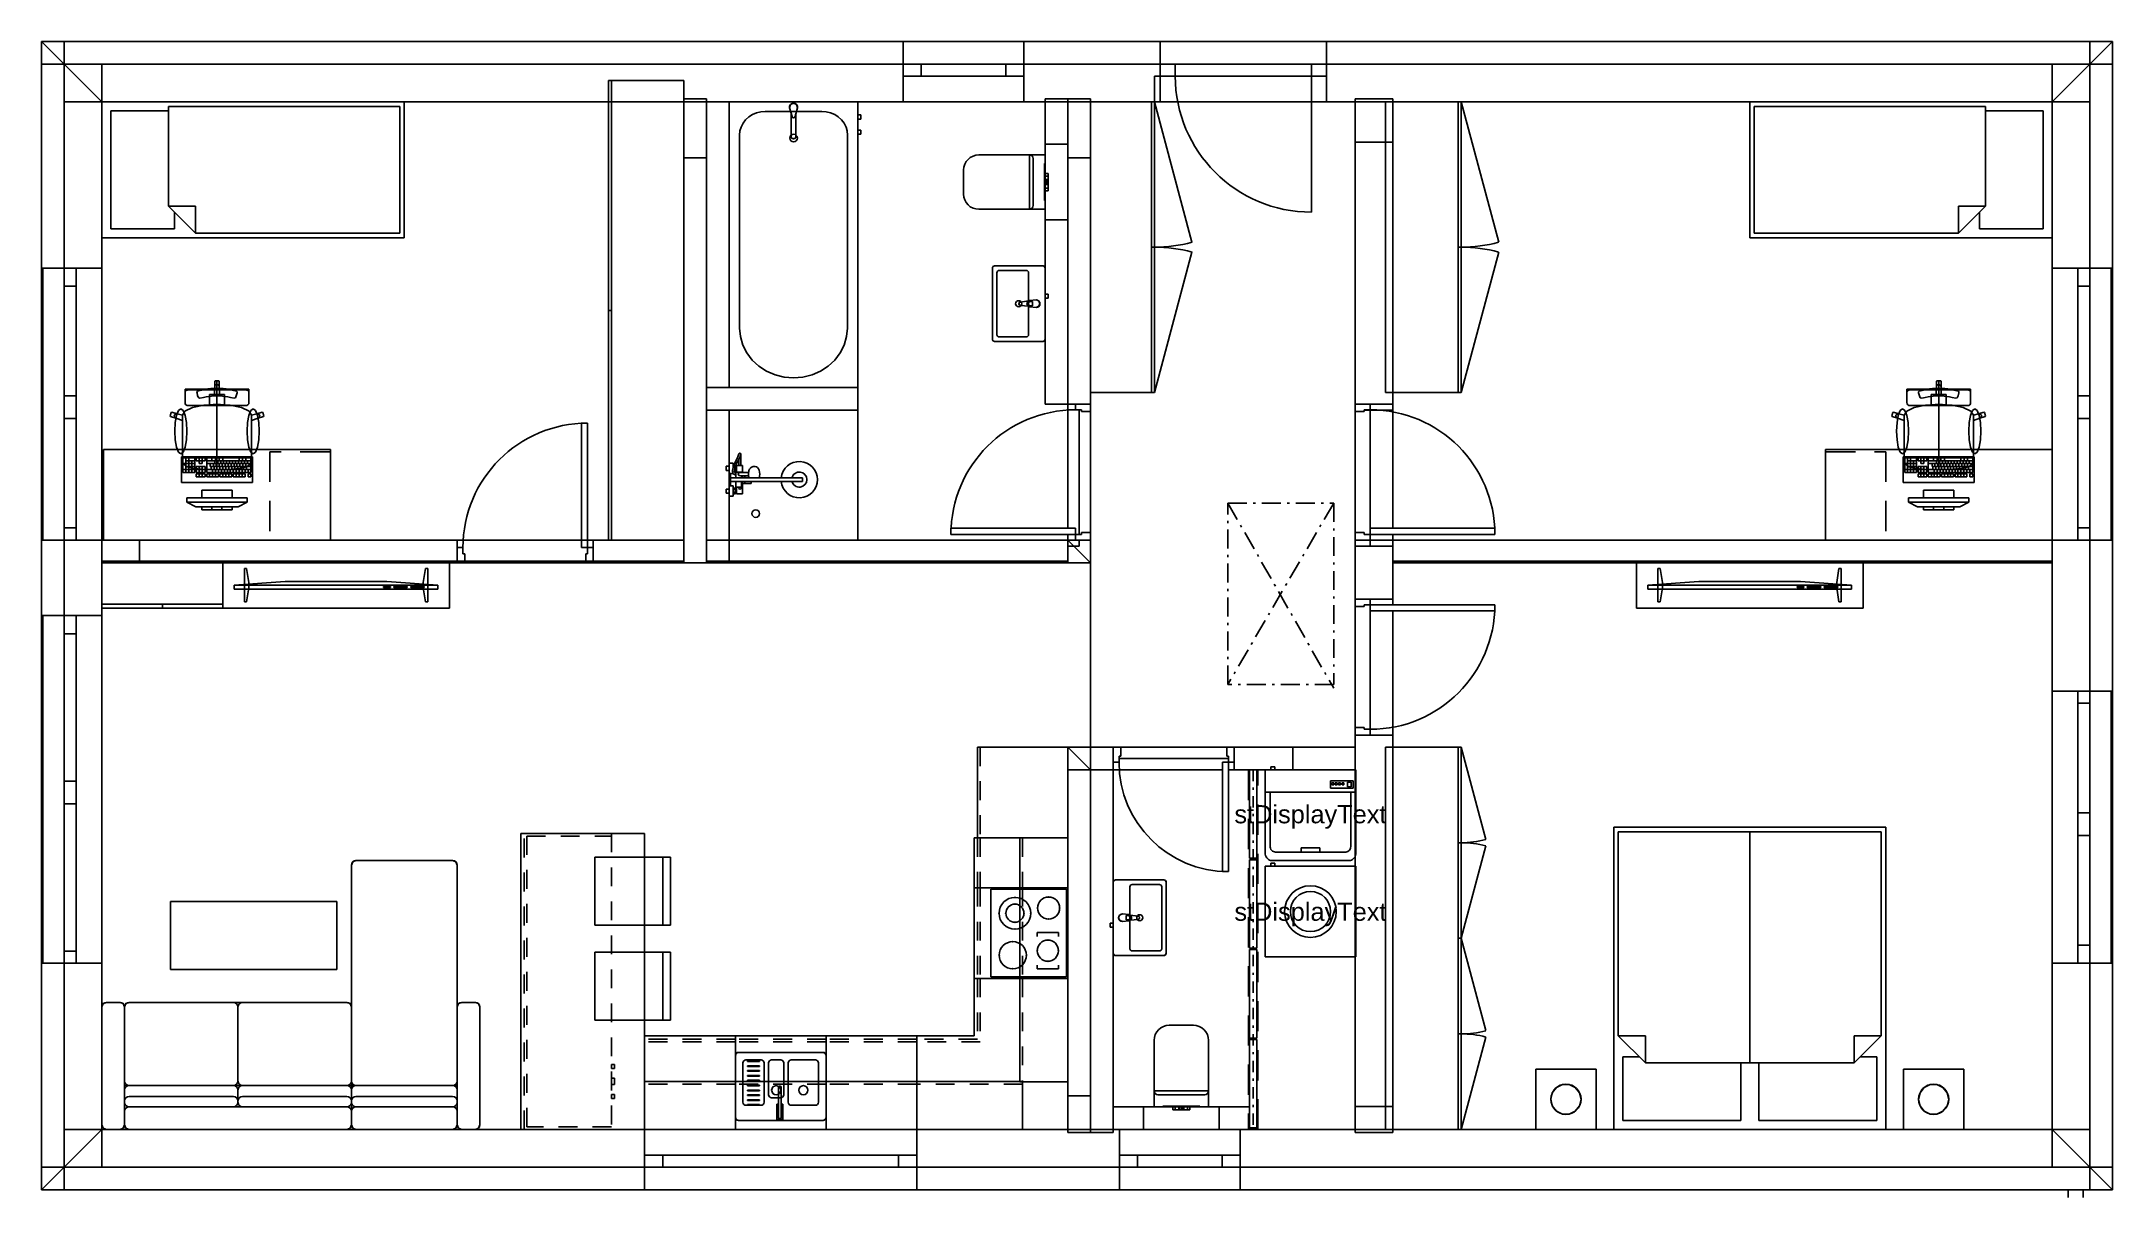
# Model space of a CAD drawing. Header units: millimetres. Extents: x 708 to 14408, y 354 to 8005.
import ezdxf
from ezdxf.enums import TextEntityAlignment as Align

# ---------------------------------------------------------------- set-up
doc = ezdxf.new("R2010")
doc.units = ezdxf.units.MM
doc.set_wipeout_variables(frame=1)
for name, pattern in [('Bodkočiarkovaná M', [225, 125, -42.5, 15, -42.5]), ('Bodkočiarkovaná S', [175, 75, -42.5, 15, -42.5]), ('Wipeout_Contour', [1000, 0, -1000]), ('Čiarkovaná', [325, 200, -125]), ('Čiarkovaná M', [225, 125, -100])]:
    doc.linetypes.add(name, pattern=pattern)
for name, color, linetype in [('Interiér - nábytok', 252, 'Continuous'), ('Interiér - sanita a zariadenia', 252, 'Continuous'), ('Konstrukce – Dělicí čáry vrstev', 252, 'Continuous'), ('Konštrukcie - strechy', 252, 'Continuous'), ('Konštrukcie - vodorovné nosné', 252, 'Continuous'), ('Konštrukcie - zvislé nosné', 252, 'Continuous'), ('Otvory – Dveře', 252, 'Continuous'), ('Otvory – Okna', 252, 'Continuous'), ('veniec', 252, 'Continuous'), ('Výplně - Povrchové', 252, 'Continuous'), ('Výplně – Řezové', 252, 'Continuous'), ('zaklady', 252, 'Continuous')]:
    doc.layers.add(name, color=color, linetype=linetype)
doc.styles.add('GENEROVANÝ_STYL_3', font='arial.ttf')

msp = doc.modelspace()

# ---------------------------------------------------------------- linework, layer by layer
at = {"color": 252}
for p, q in [((858, 7855), (708, 8005)), ((708, 8005), (708, 7855)), ((858, 8005), (708, 8005)), ((708, 8005), (858, 7855)), ((6407, 8005), (858, 8005)), ((858, 8005), (858, 7855)), ((858, 7855), (858, 8005)), ((6407, 7855), (6407, 8005)), ((7207, 8005), (6407, 8005)), ((6407, 8005), (6407, 7605)), ((7207, 8005), (7207, 7855)), ((8108, 8005), (7207, 8005)), ((7207, 7605), (7207, 8005)), ((8108, 7855), (8108, 8005)), ((9208, 8005), (8108, 8005)), ((8108, 8005), (8108, 7605)), ((14258, 8005), (9208, 8005)), ((9208, 8005), (9208, 7855)), ((9208, 7605), (9208, 8005)), ((14258, 7855), (14408, 8005)), ((14408, 8005), (14258, 8005)), ((14258, 8005), (14258, 7855)), ((14408, 8005), (14258, 7855)), ((14258, 7855), (14258, 8005)), ((14408, 7855), (14408, 8005)), ((708, 7855), (858, 7855)), ((858, 7855), (708, 7855)), ((708, 7855), (708, 6505)), ((1108, 7605), (858, 7855)), ((858, 7855), (858, 7605)), ((858, 7855), (6407, 7855)), ((1108, 7855), (858, 7855)), ((858, 7855), (1108, 7605)), ((858, 6505), (858, 7855)), ((6407, 7855), (1108, 7855)), ((1108, 7855), (1108, 7605)), ((1108, 7605), (1108, 7855)), ((6407, 7605), (6407, 7855)), ((7207, 7855), (8108, 7855)), ((7207, 7855), (7207, 7605)), ((8108, 7855), (7207, 7855)), ((9208, 7855), (8108, 7855)), ((8108, 7855), (8108, 7775)), ((8108, 7605), (8108, 7855)), ((9208, 7775), (9208, 7855)), ((9208, 7855), (14258, 7855)), ((9208, 7855), (9208, 7605)), ((14008, 7855), (9208, 7855)), ((14008, 7605), (14258, 7855)), ((14258, 7855), (14008, 7855)), ((14008, 7855), (14008, 7605)), ((14258, 7855), (14008, 7605)), ((14008, 7605), (14008, 7855)), ((14408, 7855), (14258, 7855)), ((14258, 7855), (14258, 6505)), ((14258, 7855), (14408, 7855)), ((14258, 7605), (14258, 7855)), ((14408, 6505), (14408, 7855)), ((4958, 7745), (4458, 7745)), ((4458, 7745), (4458, 4705)), ((4958, 4705), (4958, 7745)), ((8108, 7775), (9208, 7775)), ((858, 7605), (1108, 7605)), ((858, 7605), (858, 6505)), ((1108, 7605), (858, 7605)), ((3108, 7605), (1108, 7605)), ((1108, 7605), (1108, 6705)), ((1108, 7605), (6407, 7605)), ((1108, 6505), (1108, 7605)), ((1548, 7545), (1168, 7545)), ((1168, 7545), (1168, 6765)), ((3078, 7575), (1548, 7575)), ((1548, 7575), (1548, 6915)), ((1548, 6915), (1548, 7545)), ((3078, 6735), (3078, 7575)), ((3108, 6705), (3108, 7605)), ((5108, 7625), (4958, 7625)), ((4958, 7625), (4958, 7605)), ((4958, 7605), (5108, 7605)), ((5108, 7605), (4958, 7605)), ((4958, 7605), (4958, 7235)), ((5108, 7605), (5108, 7625)), ((5108, 7605), (5108, 5715)), ((5258, 7605), (5108, 7605)), ((5108, 7235), (5108, 7605)), ((5258, 7605), (5258, 5715)), ((6108, 7605), (5258, 7605)), ((5258, 5715), (5258, 7605)), ((5466, 7539), (5438, 7532)), ((5496, 7542), (5466, 7539)), ((5870, 7542), (5496, 7542)), ((5663, 7587), (5657, 7565)), ((5657, 7565), (5657, 7565)), ((5657, 7565), (5673, 7507)), ((5683, 7596), (5663, 7587)), ((5703, 7587), (5683, 7596)), ((5693, 7507), (5709, 7565)), ((5709, 7565), (5703, 7587)), ((5709, 7565), (5709, 7565)), ((5899, 7539), (5870, 7542)), ((5928, 7532), (5899, 7539)), ((6108, 5715), (6108, 7605)), ((6407, 7605), (7207, 7605)), ((7207, 7605), (8108, 7605)), ((7498, 7625), (7348, 7625)), ((7348, 7625), (7348, 7605)), ((7348, 7605), (7498, 7605)), ((7498, 7605), (7348, 7605)), ((7348, 7605), (7348, 5605)), ((7498, 7605), (7498, 7625)), ((7648, 7625), (7498, 7625)), ((7498, 7625), (7498, 7605)), ((7498, 5605), (7498, 7605)), ((7498, 7605), (7648, 7605)), ((7648, 7605), (7498, 7605)), ((7498, 7605), (7498, 7235)), ((7648, 7605), (7648, 7625)), ((8070, 7605), (7648, 7605)), ((7648, 7605), (7648, 5681)), ((7648, 7235), (7648, 7605)), ((8070, 5681), (8070, 7605)), ((8108, 7605), (9208, 7605)), ((9208, 7605), (14008, 7605)), ((9648, 7625), (9398, 7625)), ((9398, 7625), (9398, 7605)), ((9398, 7605), (9648, 7605)), ((9648, 7605), (9398, 7605)), ((9398, 7605), (9398, 7338)), ((10098, 7605), (9598, 7605)), ((9598, 7605), (9598, 5681)), ((9648, 7605), (9648, 7625)), ((9648, 7338), (9648, 7605)), ((10098, 5681), (10098, 7605)), ((12008, 7605), (12008, 6705)), ((14008, 7605), (12008, 7605)), ((12038, 7575), (12038, 6735)), ((13568, 7575), (12038, 7575)), ((13568, 6915), (13568, 7575)), ((13948, 7545), (13568, 7545)), ((13568, 7545), (13568, 6915)), ((13948, 6765), (13948, 7545)), ((14008, 6705), (14008, 7605)), ((14008, 7605), (14008, 6505)), ((14258, 7605), (14008, 7605)), ((14008, 7605), (14258, 7605)), ((14258, 6505), (14258, 7605)), ((5328, 7412), (5326, 7384)), ((5336, 7438), (5328, 7412)), ((5349, 7463), (5336, 7438)), ((5366, 7485), (5349, 7463)), ((5387, 7505), (5366, 7485)), ((5411, 7521), (5387, 7505)), ((5438, 7532), (5411, 7521)), ((5667, 7529), (5667, 7370)), ((5673, 7507), (5667, 7529)), ((5673, 7507), (5673, 7507)), ((5673, 7507), (5676, 7501)), ((5676, 7501), (5673, 7507)), ((5673, 7507), (5673, 7507)), ((5676, 7501), (5683, 7498)), ((5683, 7498), (5676, 7501)), ((5683, 7498), (5689, 7501)), ((5689, 7501), (5683, 7498)), ((5689, 7501), (5693, 7507)), ((5693, 7507), (5689, 7501)), ((5699, 7529), (5693, 7507)), ((5693, 7507), (5693, 7507)), ((5693, 7507), (5693, 7507)), ((5699, 7370), (5699, 7529)), ((5955, 7521), (5928, 7532)), ((5979, 7505), (5955, 7521)), ((6000, 7485), (5979, 7505)), ((6017, 7463), (6000, 7485)), ((6030, 7438), (6017, 7463)), ((6037, 7412), (6030, 7438)), ((6040, 7384), (6037, 7412)), ((6108, 7518), (6108, 7491)), ((6128, 7518), (6108, 7518)), ((6108, 7491), (6128, 7491)), ((6108, 7418), (6108, 7391)), ((6128, 7418), (6108, 7418)), ((6128, 7491), (6128, 7518)), ((6128, 7391), (6128, 7418)), ((5326, 7384), (5326, 6108)), ((5667, 7370), (5667, 7370)), ((5667, 7370), (5668, 7366)), ((5668, 7366), (5668, 7366)), ((5668, 7366), (5668, 7366)), ((5668, 7366), (5683, 7360)), ((5683, 7360), (5697, 7366)), ((5697, 7366), (5699, 7370)), ((5697, 7366), (5697, 7366)), ((5697, 7366), (5697, 7366)), ((5699, 7370), (5699, 7370)), ((6040, 6108), (6040, 7384)), ((6108, 7391), (6128, 7391)), ((9398, 7338), (9398, 5605)), ((9648, 7338), (9398, 7338)), ((9398, 7338), (9648, 7338)), ((9648, 5605), (9648, 7338)), ((4958, 7235), (4958, 4555)), ((5108, 7235), (4958, 7235)), ((4958, 7235), (5108, 7235)), ((5108, 4555), (5108, 7235)), ((6810, 7173), (6808, 7154)), ((6808, 7154), (6808, 6994)), ((6815, 7192), (6810, 7173)), ((6825, 7209), (6815, 7192)), ((6837, 7224), (6825, 7209)), ((6852, 7237), (6837, 7224)), ((6870, 7246), (6852, 7237)), ((6888, 7252), (6870, 7246)), ((6908, 7254), (6888, 7252)), ((7348, 7254), (6908, 7254)), ((7348, 7197), (7343, 7197)), ((7343, 7197), (7343, 6951)), ((7348, 6894), (7348, 7254)), ((7348, 6951), (7348, 7197)), ((7348, 7131), (7348, 7114)), ((7368, 7131), (7348, 7131)), ((7368, 7114), (7368, 7131)), ((7648, 7235), (7498, 7235)), ((7498, 7235), (7498, 5605)), ((7498, 7235), (7648, 7235)), ((7648, 5605), (7648, 7235)), ((6808, 6994), (6810, 6974)), ((7348, 7114), (7368, 7114)), ((7348, 7114), (7348, 7090)), ((7368, 7114), (7348, 7114)), ((7348, 7090), (7348, 7085)), ((7368, 7090), (7348, 7090)), ((7348, 7090), (7368, 7090)), ((7348, 7085), (7368, 7085)), ((7348, 7085), (7348, 7074)), ((7368, 7085), (7348, 7085)), ((7348, 7074), (7368, 7074)), ((7348, 7074), (7348, 7062)), ((7368, 7074), (7348, 7074)), ((7348, 7062), (7368, 7062)), ((7348, 7062), (7348, 7058)), ((7368, 7062), (7348, 7062)), ((7348, 7058), (7368, 7058)), ((7368, 7058), (7348, 7058)), ((7348, 7058), (7348, 7033)), ((7348, 7033), (7368, 7033)), ((7348, 7033), (7348, 7017)), ((7368, 7033), (7348, 7033)), ((7348, 7017), (7368, 7017)), ((7368, 7090), (7368, 7114)), ((7368, 7085), (7368, 7090)), ((7368, 7074), (7368, 7085)), ((7368, 7062), (7368, 7074)), ((7368, 7058), (7368, 7062)), ((7368, 7033), (7368, 7058)), ((7368, 7017), (7368, 7033)), ((1588, 6875), (1548, 6915)), ((1548, 6915), (1728, 6735)), ((1588, 6765), (1588, 6875)), ((6810, 6974), (6815, 6956)), ((6815, 6956), (6825, 6938)), ((6825, 6938), (6837, 6923)), ((6837, 6923), (6852, 6911)), ((6852, 6911), (6870, 6901)), ((6870, 6901), (6888, 6896)), ((6888, 6896), (6908, 6894)), ((6908, 6894), (7348, 6894)), ((7343, 6951), (7348, 6951)), ((13388, 6735), (13568, 6915)), ((13568, 6915), (13528, 6875)), ((13528, 6875), (13528, 6765)), ((1168, 6765), (1588, 6765)), ((1728, 6735), (3078, 6735)), ((12038, 6735), (13388, 6735)), ((13528, 6765), (13948, 6765)), ((1108, 6705), (3108, 6705)), ((12008, 6705), (14008, 6705)), ((708, 6505), (858, 6505)), ((1108, 6505), (708, 6505)), ((708, 6505), (708, 4705)), ((858, 6505), (858, 4705)), ((938, 6505), (858, 6505)), ((858, 6505), (1108, 6505)), ((938, 4705), (938, 6505)), ((1108, 4705), (1108, 6505)), ((7002, 6515), (6998, 6504)), ((6998, 6504), (6998, 6504)), ((6998, 6504), (6998, 6034)), ((7013, 6519), (7002, 6515)), ((7333, 6519), (7013, 6519)), ((7013, 6519), (7013, 6519)), ((7343, 6515), (7333, 6519)), ((7333, 6519), (7333, 6519)), ((7348, 6504), (7343, 6515)), ((7348, 6504), (7348, 6504)), ((7348, 6034), (7348, 6504)), ((14008, 6505), (14258, 6505)), ((14408, 6505), (14008, 6505)), ((14008, 6505), (14008, 4705)), ((14258, 6505), (14178, 6505)), ((14178, 6505), (14178, 4705)), ((14258, 4705), (14258, 6505)), ((14258, 6505), (14408, 6505)), ((14408, 4705), (14408, 6505)), ((7348, 6333), (7348, 6306)), ((7368, 6333), (7348, 6333)), ((7348, 6333), (7348, 6306)), ((7368, 6333), (7348, 6333)), ((7348, 6306), (7368, 6306)), ((7348, 6306), (7368, 6306)), ((7368, 6306), (7368, 6333)), ((7368, 6306), (7368, 6333)), ((7176, 6277), (7174, 6269)), ((7174, 6269), (7176, 6262)), ((7183, 6280), (7176, 6277)), ((7176, 6262), (7183, 6258)), ((7236, 6287), (7183, 6280)), ((7183, 6280), (7183, 6280)), ((7183, 6258), (7183, 6258)), ((7183, 6258), (7236, 6252)), ((7246, 6290), (7236, 6287)), ((7236, 6287), (7236, 6287)), ((7236, 6252), (7236, 6252)), ((7236, 6252), (7246, 6248)), ((7288, 6294), (7246, 6290)), ((7246, 6290), (7246, 6290)), ((7246, 6248), (7246, 6248)), ((7246, 6248), (7288, 6244)), ((7305, 6287), (7288, 6294)), ((7288, 6294), (7288, 6294)), ((7288, 6244), (7305, 6252)), ((7288, 6244), (7288, 6244)), ((7313, 6269), (7305, 6287)), ((7305, 6252), (7313, 6269)), ((5326, 6108), (5331, 6051)), ((5331, 6051), (5347, 5995)), ((6018, 5995), (6034, 6051)), ((6034, 6051), (6040, 6108)), ((6998, 6034), (6998, 6034)), ((6998, 6034), (7002, 6024)), ((7343, 6024), (7348, 6034)), ((7348, 6034), (7348, 6034)), ((5347, 5995), (5374, 5943)), ((5374, 5943), (5409, 5896)), ((5409, 5896), (5453, 5855)), ((5912, 5855), (5956, 5896)), ((5956, 5896), (5992, 5943)), ((5992, 5943), (6018, 5995)), ((7002, 6024), (7013, 6019)), ((7013, 6019), (7013, 6019)), ((7013, 6019), (7333, 6019)), ((7333, 6019), (7343, 6024)), ((7333, 6019), (7333, 6019)), ((1857, 5759), (1854, 5756)), ((1854, 5756), (1854, 5719)), ((1869, 5759), (1857, 5759)), ((1881, 5759), (1869, 5759)), ((1869, 5759), (1869, 5169)), ((1869, 5169), (1869, 5759)), ((1884, 5756), (1881, 5759)), ((1884, 5719), (1884, 5756)), ((5453, 5855), (5504, 5822)), ((5504, 5822), (5561, 5798)), ((5561, 5798), (5621, 5783)), ((5621, 5783), (5683, 5778)), ((5683, 5778), (5745, 5783)), ((5745, 5783), (5805, 5798)), ((5805, 5798), (5861, 5822)), ((5861, 5822), (5912, 5855)), ((13246, 5759), (13243, 5756)), ((13243, 5756), (13243, 5719)), ((13258, 5759), (13246, 5759)), ((13258, 5169), (13258, 5759)), ((13270, 5759), (13258, 5759)), ((13258, 5759), (13258, 5169)), ((13273, 5756), (13270, 5759)), ((13273, 5719), (13273, 5756)), ((1869, 5704), (1658, 5704)), ((1658, 5704), (1658, 5695)), ((1658, 5695), (1658, 5690)), ((1658, 5690), (1658, 5680)), ((1658, 5680), (1658, 5675)), ((1658, 5675), (1658, 5662)), ((1658, 5662), (1658, 5630)), ((1658, 5630), (1658, 5619)), ((1658, 5619), (1658, 5615)), ((1739, 5690), (1736, 5686)), ((1736, 5686), (1737, 5679)), ((1737, 5679), (1741, 5660)), ((1768, 5697), (1739, 5690)), ((1741, 5660), (1748, 5647)), ((1748, 5647), (1756, 5643)), ((1756, 5643), (1780, 5649)), ((1788, 5701), (1768, 5697)), ((1780, 5649), (1798, 5652)), ((1808, 5705), (1788, 5701)), ((1798, 5652), (1816, 5655)), ((1829, 5707), (1808, 5705)), ((1816, 5655), (1833, 5657)), ((1852, 5669), (1819, 5669)), ((1819, 5669), (1819, 5639)), ((1819, 5639), (1819, 5600)), ((1849, 5708), (1829, 5707)), ((1833, 5657), (1851, 5659)), ((1869, 5709), (1849, 5708)), ((1851, 5659), (1869, 5659)), ((1854, 5719), (1852, 5669)), ((1889, 5708), (1869, 5709)), ((2080, 5704), (1869, 5704)), ((1869, 5704), (1869, 5595)), ((1869, 5595), (1869, 5704)), ((1869, 5659), (1887, 5659)), ((1886, 5669), (1884, 5719)), ((1919, 5669), (1886, 5669)), ((1887, 5659), (1905, 5657)), ((1910, 5707), (1889, 5708)), ((1905, 5657), (1923, 5655)), ((1930, 5705), (1910, 5707)), ((1919, 5639), (1919, 5669)), ((1919, 5600), (1919, 5639)), ((1923, 5655), (1940, 5652)), ((1950, 5701), (1930, 5705)), ((1940, 5652), (1958, 5649)), ((1970, 5697), (1950, 5701)), ((1958, 5649), (1982, 5643)), ((1999, 5690), (1970, 5697)), ((1982, 5643), (1991, 5647)), ((1991, 5647), (1997, 5660)), ((1997, 5660), (2002, 5679)), ((2002, 5686), (1999, 5690)), ((2002, 5679), (2002, 5686)), ((2080, 5695), (2080, 5704)), ((2080, 5690), (2080, 5695)), ((2080, 5680), (2080, 5690)), ((2080, 5675), (2080, 5680)), ((2080, 5662), (2080, 5675)), ((2080, 5630), (2080, 5662)), ((2080, 5619), (2080, 5630)), ((2080, 5615), (2080, 5619)), ((5108, 5715), (5258, 5715)), ((6108, 5715), (5108, 5715)), ((5108, 5715), (5108, 5565)), ((5258, 5715), (6108, 5715)), ((6108, 5565), (6108, 5715)), ((7648, 5681), (8070, 5681)), ((9598, 5681), (10098, 5681)), ((13258, 5704), (13046, 5704)), ((13046, 5704), (13046, 5695)), ((13046, 5695), (13046, 5690)), ((13046, 5690), (13046, 5680)), ((13046, 5680), (13046, 5675)), ((13046, 5675), (13046, 5662)), ((13046, 5662), (13046, 5630)), ((13046, 5630), (13046, 5619)), ((13046, 5619), (13046, 5615)), ((13128, 5690), (13125, 5686)), ((13125, 5686), (13125, 5679)), ((13125, 5679), (13130, 5660)), ((13157, 5697), (13128, 5690)), ((13130, 5660), (13136, 5647)), ((13136, 5647), (13145, 5643)), ((13145, 5643), (13169, 5649)), ((13177, 5701), (13157, 5697)), ((13169, 5649), (13187, 5652)), ((13197, 5705), (13177, 5701)), ((13187, 5652), (13204, 5655)), ((13217, 5707), (13197, 5705)), ((13204, 5655), (13222, 5657)), ((13241, 5669), (13207, 5669)), ((13207, 5669), (13207, 5639)), ((13207, 5639), (13207, 5600)), ((13237, 5708), (13217, 5707)), ((13222, 5657), (13240, 5659)), ((13258, 5709), (13237, 5708)), ((13240, 5659), (13258, 5659)), ((13243, 5719), (13241, 5669)), ((13278, 5708), (13258, 5709)), ((13258, 5595), (13258, 5704)), ((13469, 5704), (13258, 5704)), ((13258, 5704), (13258, 5595)), ((13258, 5659), (13276, 5659)), ((13275, 5669), (13273, 5719)), ((13308, 5669), (13275, 5669)), ((13276, 5659), (13294, 5657)), ((13298, 5707), (13278, 5708)), ((13294, 5657), (13311, 5655)), ((13319, 5705), (13298, 5707)), ((13308, 5639), (13308, 5669)), ((13308, 5600), (13308, 5639)), ((13311, 5655), (13329, 5652)), ((13339, 5701), (13319, 5705)), ((13329, 5652), (13347, 5649)), ((13358, 5697), (13339, 5701)), ((13347, 5649), (13371, 5643)), ((13388, 5690), (13358, 5697)), ((13371, 5643), (13379, 5647)), ((13379, 5647), (13386, 5660)), ((13386, 5660), (13390, 5679)), ((13391, 5686), (13388, 5690)), ((13390, 5679), (13391, 5686)), ((13469, 5695), (13469, 5704)), ((13469, 5690), (13469, 5695)), ((13469, 5680), (13469, 5690)), ((13469, 5675), (13469, 5680)), ((13469, 5662), (13469, 5675)), ((13469, 5630), (13469, 5662)), ((13469, 5619), (13469, 5630)), ((13469, 5615), (13469, 5619)), ((1567, 5550), (1559, 5527)), ((1559, 5527), (1561, 5523)), ((1561, 5523), (1596, 5512)), ((1570, 5552), (1567, 5550)), ((1606, 5540), (1570, 5552)), ((1593, 5482), (1590, 5425)), ((1602, 5530), (1593, 5482)), ((1596, 5512), (1640, 5496)), ((1615, 5562), (1602, 5530)), ((1640, 5531), (1606, 5540)), ((1630, 5574), (1615, 5562)), ((1646, 5562), (1630, 5574)), ((1657, 5558), (1640, 5531)), ((1640, 5496), (1640, 5287)), ((1659, 5530), (1646, 5562)), ((1707, 5582), (1657, 5558)), ((1658, 5615), (1659, 5607)), ((1659, 5607), (1664, 5601)), ((1667, 5482), (1659, 5530)), ((1664, 5601), (1671, 5596)), ((1670, 5425), (1667, 5482)), ((1671, 5596), (1679, 5595)), ((1679, 5595), (1869, 5595)), ((1781, 5598), (1707, 5582)), ((1819, 5600), (1781, 5598)), ((1869, 5595), (2059, 5595)), ((1957, 5598), (1919, 5600)), ((2031, 5582), (1957, 5598)), ((2081, 5558), (2031, 5582)), ((2059, 5595), (2067, 5596)), ((2067, 5596), (2074, 5601)), ((2071, 5482), (2068, 5425)), ((2080, 5530), (2071, 5482)), ((2074, 5601), (2079, 5607)), ((2079, 5607), (2080, 5615)), ((2093, 5562), (2080, 5530)), ((2098, 5531), (2081, 5558)), ((2108, 5574), (2093, 5562)), ((2132, 5540), (2098, 5531)), ((2098, 5496), (2142, 5512)), ((2098, 5287), (2098, 5496)), ((2124, 5562), (2108, 5574)), ((2137, 5530), (2124, 5562)), ((2168, 5552), (2132, 5540)), ((2145, 5482), (2137, 5530)), ((2142, 5512), (2177, 5523)), ((2148, 5425), (2145, 5482)), ((2172, 5550), (2168, 5552)), ((2179, 5527), (2172, 5550)), ((2177, 5523), (2179, 5527)), ((5258, 5565), (5108, 5565)), ((5108, 5565), (5108, 4705)), ((5108, 5565), (6108, 5565)), ((6108, 5565), (5258, 5565)), ((5258, 5565), (5258, 4705)), ((5258, 4705), (5258, 5565)), ((6108, 4705), (6108, 5565)), ((7348, 5605), (7498, 5605)), ((7498, 5605), (7648, 5605)), ((7648, 5605), (7498, 5605)), ((7498, 5605), (7498, 4705)), ((7648, 4705), (7648, 5605)), ((9398, 5605), (9648, 5605)), ((9648, 5605), (9398, 5605)), ((9398, 5605), (9398, 4705)), ((9648, 4705), (9648, 5605)), ((12955, 5550), (12948, 5527)), ((12948, 5527), (12950, 5523)), ((12950, 5523), (12985, 5512)), ((12959, 5552), (12955, 5550)), ((12994, 5540), (12959, 5552)), ((12982, 5482), (12979, 5425)), ((12990, 5530), (12982, 5482)), ((12985, 5512), (13029, 5496)), ((13003, 5562), (12990, 5530)), ((13029, 5531), (12994, 5540)), ((13019, 5574), (13003, 5562)), ((13034, 5562), (13019, 5574)), ((13046, 5558), (13029, 5531)), ((13029, 5496), (13029, 5287)), ((13047, 5530), (13034, 5562)), ((13046, 5615), (13048, 5607)), ((13096, 5582), (13046, 5558)), ((13056, 5482), (13047, 5530)), ((13048, 5607), (13053, 5601)), ((13053, 5601), (13060, 5596)), ((13059, 5425), (13056, 5482)), ((13060, 5596), (13068, 5595)), ((13068, 5595), (13258, 5595)), ((13170, 5598), (13096, 5582)), ((13207, 5600), (13170, 5598)), ((13258, 5595), (13448, 5595)), ((13346, 5598), (13308, 5600)), ((13420, 5582), (13346, 5598)), ((13470, 5558), (13420, 5582)), ((13448, 5595), (13456, 5596)), ((13456, 5596), (13463, 5601)), ((13460, 5482), (13457, 5425)), ((13468, 5530), (13460, 5482)), ((13463, 5601), (13468, 5607)), ((13468, 5607), (13469, 5615)), ((13481, 5562), (13468, 5530)), ((13487, 5531), (13470, 5558)), ((13497, 5574), (13481, 5562)), ((13521, 5540), (13487, 5531)), ((13487, 5496), (13530, 5512)), ((13487, 5287), (13487, 5496)), ((13512, 5562), (13497, 5574)), ((13525, 5530), (13512, 5562)), ((13557, 5552), (13521, 5540)), ((13534, 5482), (13525, 5530)), ((13530, 5512), (13566, 5523)), ((13537, 5425), (13534, 5482)), ((13560, 5550), (13557, 5552)), ((13568, 5527), (13560, 5550)), ((13566, 5523), (13568, 5527)), ((1590, 5425), (1593, 5368)), ((1593, 5368), (1602, 5319)), ((1659, 5319), (1667, 5368)), ((1667, 5368), (1670, 5425)), ((2068, 5425), (2071, 5368)), ((2071, 5368), (2080, 5319)), ((2137, 5319), (2145, 5368)), ((2145, 5368), (2148, 5425)), ((4320, 5479), (4280, 5479)), ((4280, 5479), (4280, 4655)), ((4320, 4655), (4320, 5479)), ((12979, 5425), (12982, 5368)), ((12982, 5368), (12990, 5319)), ((13047, 5319), (13056, 5368)), ((13056, 5368), (13059, 5425)), ((13457, 5425), (13460, 5368)), ((13460, 5368), (13468, 5319)), ((13525, 5319), (13534, 5368)), ((13534, 5368), (13537, 5425)), ((2619, 5305), (1119, 5305)), ((1119, 5305), (1119, 4705)), ((1602, 5319), (1615, 5287)), ((1615, 5287), (1630, 5276)), ((1630, 5276), (1646, 5287)), ((2104, 5255), (1634, 5255)), ((1634, 5255), (1634, 5085)), ((1640, 5287), (1640, 5251)), ((1640, 5251), (1640, 5220)), ((1640, 5220), (1644, 5211)), ((1644, 5211), (1671, 5190)), ((1646, 5287), (1659, 5319)), ((2067, 5190), (2094, 5211)), ((2080, 5319), (2093, 5287)), ((2093, 5287), (2108, 5276)), ((2094, 5211), (2098, 5220)), ((2098, 5251), (2098, 5287)), ((2098, 5220), (2098, 5251)), ((2104, 5085), (2104, 5255)), ((2108, 5276), (2124, 5287)), ((2124, 5287), (2137, 5319)), ((2619, 4705), (2619, 5305)), ((14008, 5305), (12508, 5305)), ((12508, 5305), (12508, 4705)), ((12990, 5319), (13003, 5287)), ((13003, 5287), (13019, 5276)), ((13019, 5276), (13034, 5287)), ((13493, 5255), (13023, 5255)), ((13023, 5255), (13023, 5085)), ((13029, 5287), (13029, 5251)), ((13029, 5251), (13029, 5220)), ((13029, 5220), (13033, 5211)), ((13033, 5211), (13060, 5190)), ((13034, 5287), (13047, 5319)), ((13456, 5190), (13483, 5211)), ((13468, 5319), (13481, 5287)), ((13481, 5287), (13497, 5276)), ((13483, 5211), (13487, 5220)), ((13487, 5251), (13487, 5287)), ((13487, 5220), (13487, 5251)), ((13493, 5085), (13493, 5255)), ((13497, 5276), (13512, 5287)), ((13512, 5287), (13525, 5319)), ((14008, 4705), (14008, 5305)), ((1634, 5085), (2104, 5085)), ((1671, 5190), (1673, 5189)), ((1673, 5189), (1719, 5179)), ((1719, 5179), (1788, 5171)), ((1788, 5171), (1789, 5171)), ((1789, 5171), (1869, 5169)), ((1869, 5169), (1949, 5171)), ((1949, 5171), (1950, 5171)), ((1950, 5171), (2019, 5179)), ((2019, 5179), (2065, 5189)), ((2065, 5189), (2067, 5190)), ((5258, 5193), (5238, 5193)), ((5238, 5193), (5238, 5166)), ((5238, 5166), (5258, 5166)), ((5258, 5166), (5258, 5193)), ((13023, 5085), (13493, 5085)), ((13060, 5190), (13062, 5189)), ((13062, 5189), (13108, 5179)), ((13108, 5179), (13177, 5171)), ((13177, 5171), (13178, 5171)), ((13178, 5171), (13258, 5169)), ((13258, 5169), (13338, 5171)), ((13338, 5171), (13339, 5171)), ((13339, 5171), (13408, 5179)), ((13408, 5179), (13454, 5189)), ((13454, 5189), (13456, 5190)), ((1769, 4985), (1669, 4985)), ((1669, 4985), (1669, 4955)), ((1669, 4955), (1729, 4925)), ((1969, 5035), (1769, 5035)), ((1769, 5035), (1769, 4985)), ((1969, 4985), (1969, 5035)), ((2069, 4985), (1969, 4985)), ((2009, 4925), (2069, 4955)), ((2069, 4955), (2069, 4985)), ((5258, 5043), (5238, 5043)), ((5238, 5043), (5238, 5016)), ((5238, 5016), (5258, 5016)), ((5258, 5016), (5258, 5043)), ((13158, 4985), (13058, 4985)), ((13058, 4985), (13058, 4955)), ((13058, 4955), (13118, 4925)), ((13358, 5035), (13158, 5035)), ((13158, 5035), (13158, 4985)), ((13358, 4985), (13358, 5035)), ((13458, 4985), (13358, 4985)), ((13398, 4925), (13458, 4955)), ((13458, 4955), (13458, 4985)), ((1729, 4925), (1769, 4925)), ((1769, 4925), (1769, 4905)), ((1769, 4905), (1969, 4905)), ((1969, 4905), (1969, 4925)), ((1969, 4925), (2009, 4925)), ((13118, 4925), (13158, 4925)), ((13158, 4925), (13158, 4905)), ((13158, 4905), (13358, 4905)), ((13358, 4905), (13358, 4925)), ((13358, 4925), (13398, 4925)), ((858, 4705), (708, 4705)), ((708, 4705), (708, 4205)), ((708, 4705), (1108, 4705)), ((858, 4705), (938, 4705)), ((858, 4205), (858, 4705)), ((858, 4705), (858, 4205)), ((1108, 4705), (858, 4705)), ((1108, 4205), (1108, 4705)), ((1356, 4705), (1108, 4705)), ((1108, 4705), (1108, 4555)), ((1119, 4705), (2619, 4705)), ((1356, 4705), (1356, 4555)), ((3458, 4705), (1356, 4705)), ((1356, 4555), (1356, 4705)), ((3458, 4555), (3458, 4705)), ((4358, 4705), (3458, 4705)), ((3458, 4705), (3458, 4555)), ((4358, 4705), (4358, 4555)), ((4958, 4705), (4358, 4705)), ((4358, 4555), (4358, 4705)), ((4458, 4705), (4958, 4705)), ((4958, 4555), (4958, 4705)), ((5108, 4705), (5258, 4705)), ((5108, 4705), (5108, 4555)), ((5258, 4705), (5108, 4705)), ((5258, 4705), (6108, 4705)), ((5258, 4555), (5258, 4705)), ((7498, 4705), (5258, 4705)), ((5258, 4705), (5258, 4555)), ((7498, 4705), (7648, 4555)), ((7648, 4705), (7498, 4705)), ((7498, 4705), (7498, 4555)), ((7648, 4555), (7498, 4705)), ((7498, 4555), (7498, 4705)), ((7498, 4705), (7648, 4705)), ((7648, 4555), (7648, 4705)), ((9648, 4705), (9398, 4705)), ((9398, 4705), (9398, 4315)), ((9398, 4705), (9648, 4705)), ((9648, 4315), (9648, 4705)), ((12508, 4705), (14008, 4705)), ((14258, 4705), (14008, 4705)), ((14008, 4705), (14008, 3705)), ((14008, 4705), (14408, 4705)), ((14008, 4555), (14008, 4705)), ((14178, 4705), (14258, 4705)), ((14408, 4705), (14258, 4705)), ((14258, 4705), (14258, 3705)), ((14258, 3705), (14258, 4705)), ((14408, 3705), (14408, 4705)), ((1908, 4555), (1108, 4555)), ((1108, 4555), (1108, 4255)), ((1108, 4555), (1356, 4555)), ((1356, 4555), (3458, 4555)), ((3408, 4555), (1908, 4555)), ((1908, 4555), (1908, 4255)), ((1908, 4255), (1908, 4555)), ((3408, 4255), (3408, 4555)), ((3496, 4655), (3458, 4655)), ((3458, 4655), (3458, 4555)), ((3458, 4555), (4358, 4555)), ((3458, 4555), (3508, 4555)), ((3496, 4615), (3496, 4655)), ((3508, 4615), (3496, 4615)), ((3508, 4555), (3508, 4615)), ((4280, 4655), (4320, 4655)), ((4320, 4615), (4308, 4615)), ((4308, 4615), (4308, 4555)), ((4308, 4555), (4358, 4555)), ((4358, 4655), (4320, 4655)), ((4320, 4655), (4320, 4615)), ((4358, 4555), (4358, 4655)), ((4358, 4555), (4958, 4555)), ((4958, 4555), (5108, 4555)), ((5108, 4555), (5258, 4555)), ((5258, 4555), (7498, 4555)), ((7498, 4555), (7648, 4555)), ((9648, 4555), (14008, 4555)), ((12758, 4555), (11258, 4555)), ((11258, 4555), (11258, 4255)), ((12758, 4255), (12758, 4555)), ((2320, 4431), (1983, 4406)), ((1983, 4406), (1983, 4381)), ((2065, 4516), (2050, 4516)), ((2050, 4516), (2050, 4296)), ((2080, 4424), (2065, 4516)), ((2065, 4296), (2080, 4388)), ((2080, 4388), (2080, 4424)), ((2993, 4431), (2320, 4431)), ((3330, 4406), (2993, 4431)), ((3248, 4516), (3233, 4424)), ((3233, 4424), (3233, 4388)), ((3233, 4388), (3248, 4296)), ((3263, 4516), (3248, 4516)), ((3263, 4296), (3263, 4516)), ((3330, 4381), (3330, 4406)), ((11670, 4431), (11333, 4406)), ((11333, 4406), (11333, 4381)), ((11415, 4516), (11400, 4516)), ((11400, 4516), (11400, 4296)), ((11430, 4424), (11415, 4516)), ((11415, 4296), (11430, 4388)), ((11430, 4388), (11430, 4424)), ((12343, 4431), (11670, 4431)), ((12680, 4406), (12343, 4431)), ((12598, 4516), (12583, 4424)), ((12583, 4424), (12583, 4388)), ((12583, 4388), (12598, 4296)), ((12613, 4516), (12598, 4516)), ((12613, 4296), (12613, 4516)), ((12680, 4381), (12680, 4406)), ((1108, 4255), (1908, 4255)), ((1908, 4255), (3408, 4255)), ((1983, 4381), (3330, 4381)), ((2050, 4296), (2065, 4296)), ((3248, 4296), (3263, 4296)), ((9398, 4315), (9648, 4315)), ((9398, 4315), (9398, 3415)), ((9648, 4315), (9398, 4315)), ((9648, 3415), (9648, 4315)), ((11258, 4255), (12758, 4255)), ((11333, 4381), (12680, 4381)), ((11400, 4296), (11415, 4296)), ((12598, 4296), (12613, 4296)), ((708, 4205), (858, 4205)), ((1108, 4205), (708, 4205)), ((708, 4205), (708, 1905)), ((858, 4205), (858, 1905)), ((938, 4205), (858, 4205)), ((858, 4205), (1108, 4205)), ((938, 1905), (938, 4205)), ((1108, 1905), (1108, 4205)), ((14008, 3705), (14258, 3705)), ((14408, 3705), (14008, 3705)), ((14008, 3705), (14008, 1905)), ((14258, 3705), (14178, 3705)), ((14178, 3705), (14178, 1905)), ((14258, 1905), (14258, 3705)), ((14258, 3705), (14408, 3705)), ((14408, 1905), (14408, 3705)), ((6900, 3335), (6900, 2735)), ((7498, 3335), (6900, 3335)), ((7498, 2735), (7498, 3335)), ((7648, 3185), (7498, 3335)), ((7498, 3335), (7498, 3185)), ((7648, 3335), (7498, 3335)), ((7498, 3335), (7648, 3185)), ((7798, 3335), (7648, 3335)), ((7648, 3335), (7648, 3185)), ((7648, 3185), (7648, 3335)), ((7798, 3185), (7798, 3335)), ((8598, 3335), (7798, 3335)), ((7798, 3335), (7798, 3185)), ((8598, 3335), (8598, 3185)), ((8986, 3335), (8598, 3335)), ((8598, 3185), (8598, 3335)), ((8986, 3185), (8986, 3335)), ((9398, 3335), (8986, 3335)), ((8986, 3335), (8986, 3185)), ((9648, 3415), (9398, 3415)), ((9398, 3415), (9398, 958)), ((9398, 3415), (9648, 3415)), ((9398, 3185), (9398, 3335)), ((10098, 3335), (9598, 3335)), ((9598, 3335), (9598, 805)), ((9648, 958), (9648, 3415)), ((10098, 805), (10098, 3335)), ((7498, 3185), (7648, 3185)), ((7498, 3185), (7498, 1028)), ((7648, 3185), (7498, 3185)), ((7648, 3185), (7648, 805)), ((7798, 3185), (7648, 3185)), ((7648, 3185), (7798, 3185)), ((7648, 1028), (7648, 3185)), ((7798, 805), (7798, 3185)), ((7798, 3185), (8598, 3185)), ((8598, 3185), (8986, 3185)), ((8698, 3185), (8698, 2600)), ((8748, 3185), (8698, 3185)), ((8748, 2600), (8748, 3185)), ((9402, 3185), (8802, 3185)), ((8802, 3185), (8802, 2635)), ((8866, 3205), (8839, 3205)), ((8839, 3205), (8839, 3185)), ((8866, 3205), (8839, 3205)), ((8839, 3205), (8839, 3185)), ((8839, 3185), (8866, 3185)), ((8839, 3185), (8866, 3185)), ((8866, 3185), (8866, 3205)), ((8866, 3185), (8866, 3205)), ((8986, 3185), (9398, 3185)), ((9402, 2635), (9402, 3185)), ((4698, 2764), (3878, 2764)), ((3878, 2764), (3878, 805)), ((4698, 805), (4698, 2764)), ((12908, 2805), (11108, 2805)), ((11108, 2805), (11108, 805)), ((12008, 2775), (11138, 2775)), ((11138, 2775), (11138, 1425)), ((12008, 1245), (12008, 2775)), ((12008, 2775), (12008, 1245)), ((12878, 2775), (12008, 2775)), ((12878, 1425), (12878, 2775)), ((12908, 805), (12908, 2805)), ((4368, 2606), (4368, 2156)), ((4868, 2606), (4368, 2606)), ((4868, 2156), (4868, 2606)), ((6878, 2735), (6878, 2405)), ((7498, 2735), (6878, 2735)), ((6900, 2735), (7498, 2735)), ((7180, 2735), (7180, 2405)), ((7498, 2735), (7180, 2735)), ((7498, 2405), (7498, 2735)), ((7498, 2405), (7498, 2735)), ((8802, 2635), (8803, 2627)), ((8803, 2627), (8805, 2618)), ((8805, 2618), (8808, 2610)), ((8808, 2610), (8813, 2603)), ((9392, 2603), (9397, 2610)), ((9397, 2610), (9400, 2618)), ((9400, 2618), (9402, 2627)), ((9402, 2627), (9402, 2635)), ((2767, 2576), (2758, 2555)), ((2758, 2555), (2758, 2555)), ((2758, 2555), (2758, 1096)), ((2788, 2585), (2767, 2576)), ((3428, 2585), (2788, 2585)), ((2788, 2585), (2788, 2585)), ((3449, 2576), (3428, 2585)), ((3428, 2585), (3428, 2585)), ((3458, 2555), (3449, 2576)), ((3458, 2555), (3458, 2555)), ((3458, 1096), (3458, 2555)), ((8698, 2600), (8748, 2600)), ((8698, 2590), (8698, 2005)), ((8748, 2590), (8698, 2590)), ((8748, 2005), (8748, 2590)), ((8802, 2547), (8802, 1947)), ((9402, 2547), (8802, 2547)), ((8813, 2603), (8818, 2597)), ((8818, 2597), (8824, 2591)), ((8824, 2591), (8831, 2588)), ((8831, 2588), (8838, 2585)), ((8838, 2585), (8846, 2585)), ((8866, 2567), (8839, 2567)), ((8839, 2567), (8839, 2547)), ((8866, 2567), (8839, 2567)), ((8839, 2567), (8839, 2547)), ((8839, 2547), (8866, 2547)), ((8839, 2547), (8866, 2547)), ((8846, 2585), (9359, 2585)), ((8866, 2547), (8866, 2567)), ((8866, 2547), (8866, 2567)), ((9359, 2585), (9366, 2585)), ((9366, 2585), (9374, 2588)), ((9374, 2588), (9381, 2591)), ((9381, 2591), (9387, 2597)), ((9387, 2597), (9392, 2603)), ((9402, 1947), (9402, 2547)), ((6878, 2405), (6878, 1805)), ((7498, 2405), (6878, 2405)), ((6878, 2405), (7498, 2405)), ((6988, 2395), (6988, 1815)), ((7488, 2395), (6988, 2395)), ((7180, 2405), (7180, 1805)), ((7498, 2405), (7180, 2405)), ((7180, 2405), (7498, 2405)), ((7488, 1815), (7488, 2395)), ((7498, 1805), (7498, 2405)), ((7498, 1805), (7498, 2405)), ((7802, 2452), (7798, 2441)), ((7798, 2441), (7798, 2441)), ((7798, 2441), (7798, 1971)), ((7813, 2456), (7802, 2452)), ((8133, 2456), (7813, 2456)), ((7813, 2456), (7813, 2456)), ((8143, 2452), (8133, 2456)), ((8133, 2456), (8133, 2456)), ((8148, 2441), (8143, 2452)), ((8148, 1971), (8148, 2441)), ((8148, 2441), (8148, 2441)), ((2661, 2313), (1561, 2313)), ((1561, 2313), (1561, 1863)), ((2661, 1863), (2661, 2313)), ((7840, 2224), (7833, 2206)), ((7833, 2206), (7840, 2189)), ((7858, 2231), (7840, 2224)), ((7900, 2227), (7858, 2231)), ((7858, 2231), (7858, 2231)), ((7909, 2224), (7900, 2227)), ((7900, 2227), (7900, 2227)), ((7962, 2217), (7909, 2224)), ((7909, 2224), (7909, 2224)), ((7909, 2189), (7962, 2195)), ((7969, 2214), (7962, 2217)), ((7962, 2217), (7962, 2217)), ((7962, 2195), (7969, 2199)), ((7962, 2195), (7962, 2195)), ((7972, 2206), (7969, 2214)), ((7969, 2199), (7972, 2206)), ((4368, 2156), (4868, 2156)), ((7798, 2170), (7778, 2170)), ((7778, 2170), (7778, 2143)), ((7798, 2170), (7778, 2170)), ((7778, 2170), (7778, 2143)), ((7778, 2143), (7798, 2143)), ((7778, 2143), (7798, 2143)), ((7798, 2143), (7798, 2170)), ((7798, 2143), (7798, 2170)), ((7840, 2189), (7858, 2181)), ((7858, 2181), (7900, 2185)), ((7858, 2181), (7858, 2181)), ((7900, 2185), (7909, 2189)), ((7900, 2185), (7900, 2185)), ((7909, 2189), (7909, 2189)), ((4368, 1978), (4368, 1528)), ((4868, 1978), (4368, 1978)), ((4868, 1528), (4868, 1978)), ((7798, 1971), (7798, 1971)), ((7798, 1971), (7802, 1961)), ((7802, 1961), (7813, 1956)), ((7813, 1956), (7813, 1956)), ((7813, 1956), (8133, 1956)), ((8133, 1956), (8143, 1961)), ((8133, 1956), (8133, 1956)), ((8143, 1961), (8148, 1971)), ((8148, 1971), (8148, 1971)), ((8698, 2005), (8748, 2005)), ((8698, 1995), (8698, 1410)), ((8748, 1995), (8698, 1995)), ((8748, 1410), (8748, 1995)), ((8802, 1947), (9402, 1947)), ((858, 1905), (708, 1905)), ((708, 1905), (708, 555)), ((708, 1905), (1108, 1905)), ((858, 1905), (938, 1905)), ((858, 555), (858, 1905)), ((858, 1905), (858, 805)), ((1108, 1905), (858, 1905)), ((1108, 805), (1108, 1905)), ((1561, 1863), (2661, 1863)), ((7498, 1805), (6878, 1805)), ((6878, 1805), (6878, 1425)), ((6878, 1805), (7498, 1805)), ((6988, 1815), (7488, 1815)), ((7180, 1805), (7180, 1121)), ((7498, 1805), (7180, 1805)), ((7180, 1805), (7498, 1805)), ((7498, 805), (7498, 1805)), ((7498, 1121), (7498, 1805)), ((14258, 1905), (14008, 1905)), ((14008, 1905), (14008, 805)), ((14008, 1905), (14408, 1905)), ((14178, 1905), (14258, 1905)), ((14258, 1905), (14258, 555)), ((14408, 1905), (14258, 1905)), ((14258, 805), (14258, 1905)), ((14408, 555), (14408, 1905)), ((1138, 1646), (1117, 1638)), ((1228, 1646), (1138, 1646)), ((1138, 1646), (1138, 1646)), ((1249, 1638), (1228, 1646)), ((1228, 1646), (1228, 1646)), ((1288, 1646), (1267, 1638)), ((2728, 1646), (1288, 1646)), ((1288, 1646), (1288, 1646)), ((2749, 1638), (2728, 1646)), ((2728, 1646), (2728, 1646)), ((3488, 1646), (3467, 1638)), ((3578, 1646), (3488, 1646)), ((3488, 1646), (3488, 1646)), ((3599, 1638), (3578, 1646)), ((3578, 1646), (3578, 1646)), ((1117, 1638), (1108, 1616)), ((1108, 1616), (1108, 1616)), ((1108, 1616), (1108, 835)), ((1258, 1616), (1249, 1638)), ((1267, 1638), (1258, 1616)), ((1258, 1616), (1258, 1616)), ((1258, 1616), (1258, 1096)), ((1258, 1616), (1258, 1616)), ((1258, 835), (1258, 1616)), ((2758, 1616), (2749, 1638)), ((2758, 1616), (2758, 1616)), ((2758, 1096), (2758, 1616)), ((3467, 1638), (3458, 1616)), ((3458, 1616), (3458, 1616)), ((3458, 1616), (3458, 835)), ((3608, 1616), (3599, 1638)), ((3608, 1616), (3608, 1616)), ((3608, 835), (3608, 1616)), ((4368, 1528), (4868, 1528)), ((5298, 1425), (4698, 1425)), ((4698, 1425), (4698, 805)), ((5898, 1425), (5298, 1425)), ((5298, 1425), (5298, 805)), ((5298, 805), (5298, 1425)), ((6498, 1425), (5898, 1425)), ((5898, 1425), (5898, 805)), ((5898, 805), (5898, 1425)), ((6878, 1425), (6498, 1425)), ((6498, 1425), (6498, 805)), ((6498, 805), (6498, 1425)), ((8070, 1414), (8068, 1395)), ((8068, 1395), (8068, 955)), ((8075, 1433), (8070, 1414)), ((8085, 1450), (8075, 1433)), ((8097, 1465), (8085, 1450)), ((8112, 1478), (8097, 1465)), ((8130, 1487), (8112, 1478)), ((8148, 1493), (8130, 1487)), ((8168, 1495), (8148, 1493)), ((8328, 1495), (8168, 1495)), ((8347, 1493), (8328, 1495)), ((8366, 1487), (8347, 1493)), ((8383, 1478), (8366, 1487)), ((8399, 1465), (8383, 1478)), ((8411, 1450), (8399, 1465)), ((8420, 1433), (8411, 1450)), ((8426, 1414), (8420, 1433)), ((8428, 1395), (8426, 1414)), ((8428, 955), (8428, 1395)), ((8698, 1410), (8748, 1410)), ((8698, 1400), (8698, 815)), ((8748, 1400), (8698, 1400)), ((8748, 815), (8748, 1400)), ((11138, 1425), (11318, 1245)), ((12698, 1245), (12878, 1425)), ((4498, 1236), (4478, 1236)), ((4478, 1236), (4478, 1209)), ((4498, 1209), (4498, 1236)), ((5304, 1309), (5298, 1295)), ((5298, 1295), (5298, 1295)), ((5298, 1295), (5298, 885)), ((5318, 1315), (5304, 1309)), ((5878, 1315), (5318, 1315)), ((5318, 1315), (5318, 1315)), ((5892, 1309), (5878, 1315)), ((5878, 1315), (5878, 1315)), ((5898, 1295), (5892, 1309)), ((5898, 885), (5898, 1295)), ((5898, 1295), (5898, 1295)), ((11278, 1285), (11168, 1285)), ((11168, 1285), (11168, 865)), ((11318, 1245), (11278, 1285)), ((11948, 1245), (11318, 1245)), ((11318, 1245), (12008, 1245)), ((11948, 865), (11948, 1245)), ((12008, 1245), (12698, 1245)), ((12068, 1245), (12068, 865)), ((12698, 1245), (12068, 1245)), ((12738, 1285), (12698, 1245)), ((12848, 1285), (12738, 1285)), ((12848, 865), (12848, 1285)), ((1258, 1096), (2758, 1096)), ((2758, 1096), (1258, 1096)), ((1258, 1096), (1258, 835)), ((2758, 1096), (3458, 1096)), ((3458, 1096), (2758, 1096)), ((2758, 1096), (2758, 835)), ((2758, 835), (2758, 1096)), ((3458, 835), (3458, 1096)), ((4478, 1209), (4498, 1209)), ((4498, 1144), (4478, 1144)), ((4478, 1144), (4478, 1102)), ((4478, 1102), (4498, 1102)), ((4498, 1102), (4498, 1144)), ((5298, 1123), (4698, 1123)), ((4698, 1123), (4698, 805)), ((5298, 805), (5298, 1123)), ((5898, 1123), (5298, 1123)), ((5298, 1123), (5298, 805)), ((5898, 805), (5898, 1123)), ((6498, 1123), (5898, 1123)), ((5898, 1123), (5898, 805)), ((6498, 805), (6498, 1123)), ((7198, 1123), (6498, 1123)), ((6498, 1123), (6498, 805)), ((7180, 1121), (7498, 1121)), ((7198, 805), (7198, 1123)), ((10992, 1205), (10592, 1205)), ((10592, 1205), (10592, 805)), ((10769, 1102), (10729, 1083)), ((10814, 1102), (10769, 1102)), ((10854, 1083), (10814, 1102)), ((10992, 805), (10992, 1205)), ((13424, 1205), (13024, 1205)), ((13024, 1205), (13024, 805)), ((13202, 1102), (13162, 1083)), ((13246, 1102), (13202, 1102)), ((13286, 1083), (13246, 1102)), ((13424, 805), (13424, 1205)), ((4498, 1036), (4478, 1036)), ((4478, 1036), (4478, 1009)), ((4478, 1009), (4498, 1009)), ((4498, 1009), (4498, 1036)), ((5573, 972), (5573, 937)), ((5584, 972), (5573, 972)), ((5586, 1089), (5584, 1083)), ((5584, 1083), (5584, 1083)), ((5584, 1083), (5584, 885)), ((5584, 937), (5584, 972)), ((5593, 1092), (5586, 1089)), ((5599, 1089), (5593, 1092)), ((5602, 1083), (5599, 1089)), ((5602, 1083), (5602, 1083)), ((5602, 885), (5602, 1083)), ((5613, 972), (5602, 972)), ((5602, 972), (5602, 937)), ((5613, 937), (5613, 972)), ((7498, 1028), (7648, 1028)), ((7648, 1028), (7498, 1028)), ((7498, 1028), (7498, 805)), ((7648, 805), (7648, 1028)), ((8371, 960), (8125, 960)), ((8125, 960), (8125, 955)), ((8371, 955), (8371, 960)), ((10701, 1048), (10692, 1005)), ((10692, 1005), (10692, 1005)), ((10692, 1005), (10701, 961)), ((10692, 1005), (10692, 1005)), ((10729, 1083), (10701, 1048)), ((10701, 961), (10729, 927)), ((10882, 1048), (10854, 1083)), ((10854, 927), (10882, 961)), ((10892, 1005), (10882, 1048)), ((10882, 961), (10892, 1005)), ((10892, 1005), (10892, 1005)), ((10892, 1005), (10892, 1005)), ((13134, 1048), (13124, 1005)), ((13124, 1005), (13124, 1005)), ((13124, 1005), (13134, 961)), ((13124, 1005), (13124, 1005)), ((13162, 1083), (13134, 1048)), ((13134, 961), (13162, 927)), ((13314, 1048), (13286, 1083)), ((13286, 927), (13314, 961)), ((13324, 1005), (13314, 1048)), ((13314, 961), (13324, 1005)), ((13324, 1005), (13324, 1005)), ((13324, 1005), (13324, 1005)), ((1108, 835), (1108, 835)), ((1108, 835), (1117, 813)), ((1249, 813), (1258, 835)), ((1258, 835), (1258, 835)), ((1258, 835), (1267, 813)), ((1258, 835), (1258, 835)), ((2749, 813), (2758, 835)), ((2758, 835), (2758, 835)), ((2758, 835), (2767, 813)), ((2758, 835), (2758, 835)), ((3449, 813), (3458, 835)), ((3458, 835), (3458, 835)), ((3458, 835), (3458, 835)), ((3458, 835), (3467, 813)), ((3599, 813), (3608, 835)), ((3608, 835), (3608, 835)), ((5298, 885), (5298, 885)), ((5298, 885), (5304, 871)), ((5304, 871), (5318, 865)), ((5318, 865), (5318, 865)), ((5318, 865), (5878, 865)), ((5573, 937), (5584, 937)), ((5584, 936), (5573, 936)), ((5573, 936), (5573, 871)), ((5573, 871), (5613, 871)), ((5584, 885), (5584, 936)), ((5584, 885), (5584, 885)), ((5584, 885), (5586, 878)), ((5586, 878), (5584, 885)), ((5584, 885), (5584, 885)), ((5586, 878), (5593, 876)), ((5593, 876), (5586, 878)), ((5593, 876), (5599, 878)), ((5599, 878), (5593, 876)), ((5599, 878), (5602, 885)), ((5602, 885), (5599, 878)), ((5602, 937), (5613, 937)), ((5613, 936), (5602, 936)), ((5602, 936), (5602, 885)), ((5602, 885), (5602, 885)), ((5602, 885), (5602, 885)), ((5613, 871), (5613, 936)), ((5878, 865), (5892, 871)), ((5878, 865), (5878, 865)), ((5892, 871), (5898, 885)), ((5898, 885), (5898, 885)), ((8698, 955), (7798, 955)), ((7798, 955), (7798, 805)), ((8068, 955), (8428, 955)), ((8125, 955), (8371, 955)), ((8208, 955), (8191, 955)), ((8191, 955), (8191, 935)), ((8191, 935), (8208, 935)), ((8232, 955), (8208, 955)), ((8208, 955), (8208, 935)), ((8208, 935), (8208, 955)), ((8208, 935), (8232, 935)), ((8236, 955), (8232, 955)), ((8232, 955), (8232, 935)), ((8232, 935), (8232, 955)), ((8232, 935), (8236, 935)), ((8248, 955), (8236, 955)), ((8236, 955), (8236, 935)), ((8236, 935), (8236, 955)), ((8236, 935), (8248, 935)), ((8259, 955), (8248, 955)), ((8248, 955), (8248, 935)), ((8248, 935), (8248, 955)), ((8248, 935), (8259, 935)), ((8264, 955), (8259, 955)), ((8259, 955), (8259, 935)), ((8259, 935), (8259, 955)), ((8259, 935), (8264, 935)), ((8264, 935), (8264, 955)), ((8288, 955), (8264, 955)), ((8264, 955), (8264, 935)), ((8264, 935), (8288, 935)), ((8305, 955), (8288, 955)), ((8288, 955), (8288, 935)), ((8288, 935), (8288, 955)), ((8288, 935), (8305, 935)), ((8305, 935), (8305, 955)), ((8698, 805), (8698, 955)), ((9398, 958), (9648, 958)), ((9648, 958), (9398, 958)), ((9398, 958), (9398, 805)), ((9648, 805), (9648, 958)), ((10729, 927), (10769, 907)), ((10769, 907), (10814, 907)), ((10814, 907), (10854, 927)), ((11168, 865), (11948, 865)), ((12068, 865), (12848, 865)), ((13162, 927), (13202, 907)), ((13202, 907), (13246, 907)), ((13246, 907), (13286, 927)), ((858, 805), (858, 555)), ((858, 555), (1108, 805)), ((1108, 805), (858, 805)), ((1108, 805), (858, 555)), ((858, 805), (1108, 805)), ((1108, 555), (1108, 805)), ((4698, 805), (1108, 805)), ((1108, 805), (1108, 555)), ((1117, 813), (1138, 805)), ((1138, 805), (1138, 805)), ((1138, 805), (1228, 805)), ((1228, 805), (1249, 813)), ((1228, 805), (1228, 805)), ((1267, 813), (1288, 805)), ((1288, 805), (1288, 805)), ((1288, 805), (2728, 805)), ((2728, 805), (2749, 813)), ((2728, 805), (2728, 805)), ((2767, 813), (2788, 805)), ((2788, 805), (2788, 805)), ((2788, 805), (3428, 805)), ((3428, 805), (3449, 813)), ((3428, 805), (3428, 805)), ((3467, 813), (3488, 805)), ((3488, 805), (3488, 805)), ((3488, 805), (3578, 805)), ((3578, 805), (3599, 813)), ((3578, 805), (3578, 805)), ((3878, 805), (4698, 805)), ((4698, 805), (5298, 805)), ((4698, 555), (4698, 805)), ((6498, 805), (4698, 805)), ((4698, 805), (4698, 405)), ((4698, 805), (5298, 805)), ((5298, 805), (5898, 805)), ((5298, 805), (5898, 805)), ((5898, 805), (6498, 805)), ((5898, 805), (6498, 805)), ((6498, 805), (7498, 805)), ((6498, 805), (6498, 555)), ((7838, 805), (6498, 805)), ((6498, 405), (6498, 805)), ((6498, 805), (7198, 805)), ((7648, 805), (7498, 805)), ((7498, 805), (7498, 785)), ((7498, 805), (7648, 805)), ((7498, 785), (7648, 785)), ((7798, 805), (7648, 805)), ((7648, 805), (7648, 785)), ((7648, 805), (7798, 805)), ((7648, 785), (7648, 805)), ((7648, 785), (7798, 785)), ((7798, 785), (7798, 805)), ((7798, 805), (8698, 805)), ((7838, 555), (7838, 805)), ((8638, 805), (7838, 805)), ((7838, 805), (7838, 405)), ((8638, 805), (8638, 555)), ((14008, 805), (8638, 805)), ((8638, 405), (8638, 805)), ((8698, 815), (8748, 815)), ((9648, 805), (9398, 805)), ((9398, 805), (9398, 785)), ((9398, 805), (9648, 805)), ((9398, 785), (9648, 785)), ((9598, 805), (10098, 805)), ((9648, 785), (9648, 805)), ((10592, 805), (10992, 805)), ((11108, 805), (12908, 805)), ((13024, 805), (13424, 805)), ((14008, 805), (14258, 555)), ((14258, 805), (14008, 805)), ((14008, 555), (14008, 805)), ((14258, 555), (14008, 805)), ((14008, 805), (14008, 555)), ((14008, 805), (14258, 805)), ((14258, 555), (14258, 805)), ((708, 555), (708, 405)), ((708, 405), (858, 555)), ((858, 555), (708, 555)), ((858, 555), (708, 405)), ((708, 555), (858, 555)), ((858, 405), (858, 555)), ((858, 555), (858, 405)), ((4698, 555), (858, 555)), ((858, 555), (1108, 555)), ((1108, 555), (4698, 555)), ((4698, 405), (4698, 555)), ((6498, 555), (6498, 405)), ((7838, 555), (6498, 555)), ((6498, 555), (7838, 555)), ((7838, 405), (7838, 555)), ((14258, 555), (8638, 555)), ((8638, 555), (8638, 405)), ((8638, 555), (14008, 555)), ((14008, 555), (14258, 555)), ((14408, 555), (14258, 555)), ((14258, 555), (14408, 405)), ((14258, 405), (14258, 555)), ((14258, 555), (14258, 405)), ((14408, 405), (14258, 555)), ((14258, 555), (14408, 555)), ((14408, 405), (14408, 555)), ((708, 405), (858, 405)), ((858, 405), (4698, 405)), ((4698, 405), (6498, 405)), ((6498, 405), (7838, 405)), ((7838, 405), (8638, 405)), ((8638, 405), (14258, 405)), ((14258, 405), (14408, 405))]:
    msp.add_line(p, q, dxfattribs=at)
at = {"color": 252, "linetype": 'Bodkočiarkovaná M'}
for p, q in [((8556, 3750), (8556, 4950)), ((8556, 4950), (9256, 4950)), ((9256, 4950), (8556, 3750)), ((8556, 4950), (9256, 3725)), ((9256, 4950), (9256, 3750)), ((9256, 3750), (8556, 3750))]:
    msp.add_line(p, q, dxfattribs=at)
at = {"color": 252, "linetype": 'Continuous'}
for p, q in [((14113, 354), (14113, 405)), ((14213, 354), (14213, 405))]:
    msp.add_line(p, q, dxfattribs=at)
at = {"layer": 'Interiér - nábytok', "color": 252, "linetype": 'Continuous'}
for p, q in [((4458, 4705), (4458, 7745)), ((4458, 7745), (4958, 7745)), ((4478, 4705), (4478, 7745)), ((4958, 7745), (4958, 4705)), ((1108, 6705), (1108, 7605)), ((1108, 7605), (3108, 7605)), ((1168, 6765), (1168, 7545)), ((1168, 7545), (1548, 7545)), ((1548, 6915), (1548, 7575)), ((1548, 7575), (3078, 7575)), ((1548, 7545), (1548, 6915)), ((3078, 7575), (3078, 6735)), ((3108, 7605), (3108, 6705)), ((8070, 7605), (7648, 7605)), ((7648, 7605), (7648, 5681)), ((8050, 5681), (8050, 7605)), ((8070, 5681), (8070, 7605)), ((8070, 7605), (8318, 6676)), ((10098, 7605), (9598, 7605)), ((9598, 7605), (9598, 5681)), ((10078, 5681), (10078, 7605)), ((10098, 5681), (10098, 7605)), ((10098, 7605), (10347, 6676)), ((12008, 7605), (12008, 6705)), ((14008, 7605), (12008, 7605)), ((12038, 7575), (12038, 6735)), ((13568, 7575), (12038, 7575)), ((13568, 6915), (13568, 7575)), ((13948, 7545), (13568, 7545)), ((13568, 7545), (13568, 6915)), ((13948, 6765), (13948, 7545)), ((14008, 6705), (14008, 7605)), ((1548, 6915), (1588, 6875)), ((1728, 6735), (1548, 6915)), ((1548, 6915), (1728, 6915)), ((1588, 6875), (1588, 6765)), ((1728, 6735), (1728, 6915)), ((13388, 6735), (13568, 6915)), ((13388, 6735), (13388, 6915)), ((13568, 6915), (13388, 6915)), ((13568, 6915), (13528, 6875)), ((13528, 6875), (13528, 6765)), ((1588, 6765), (1168, 6765)), ((3078, 6735), (1728, 6735)), ((12038, 6735), (13388, 6735)), ((13528, 6765), (13948, 6765)), ((3108, 6705), (1108, 6705)), ((8070, 6643), (8050, 6643)), ((8070, 5681), (8318, 6610)), ((10098, 6643), (10078, 6643)), ((10098, 5681), (10347, 6610)), ((12008, 6705), (14008, 6705)), ((4458, 6225), (4478, 6225)), ((1854, 5756), (1857, 5759)), ((1854, 5719), (1854, 5756)), ((1857, 5759), (1869, 5759)), ((1881, 5759), (1869, 5759)), ((1884, 5756), (1881, 5759)), ((1884, 5719), (1884, 5756)), ((13243, 5756), (13246, 5759)), ((13243, 5719), (13243, 5756)), ((13246, 5759), (13258, 5759)), ((13270, 5759), (13258, 5759)), ((13273, 5756), (13270, 5759)), ((13273, 5719), (13273, 5756)), ((1658, 5695), (1658, 5704)), ((1658, 5704), (1869, 5704)), ((1658, 5690), (1658, 5695)), ((1658, 5680), (1658, 5690)), ((1659, 5688), (1658, 5680)), ((1658, 5675), (1658, 5680)), ((1658, 5662), (1658, 5675)), ((1658, 5630), (1658, 5662)), ((1658, 5619), (1658, 5630)), ((1658, 5615), (1658, 5619)), ((1664, 5694), (1659, 5688)), ((1671, 5698), (1664, 5694)), ((1679, 5700), (1671, 5698)), ((1869, 5700), (1679, 5700)), ((1736, 5686), (1739, 5690)), ((1737, 5679), (1736, 5686)), ((1741, 5660), (1737, 5679)), ((1739, 5690), (1768, 5697)), ((1748, 5647), (1741, 5660)), ((1756, 5643), (1748, 5647)), ((1780, 5649), (1756, 5643)), ((1768, 5697), (1788, 5701)), ((1798, 5652), (1780, 5649)), ((1788, 5701), (1808, 5705)), ((1816, 5655), (1798, 5652)), ((1808, 5705), (1829, 5707)), ((1833, 5657), (1816, 5655)), ((1819, 5639), (1819, 5669)), ((1819, 5669), (1852, 5669)), ((1819, 5600), (1819, 5639)), ((1829, 5707), (1849, 5708)), ((1851, 5659), (1833, 5657)), ((1849, 5708), (1869, 5709)), ((1869, 5659), (1851, 5659)), ((1852, 5669), (1854, 5719)), ((1852, 5669), (1869, 5669)), ((1854, 5719), (1855, 5725)), ((1855, 5725), (1858, 5730)), ((1858, 5730), (1863, 5733)), ((1863, 5733), (1869, 5734)), ((1875, 5733), (1869, 5734)), ((1869, 5709), (1889, 5708)), ((2080, 5704), (1869, 5704)), ((1869, 5700), (2059, 5700)), ((1886, 5669), (1869, 5669)), ((1887, 5659), (1869, 5659)), ((1880, 5730), (1875, 5733)), ((1883, 5725), (1880, 5730)), ((1884, 5719), (1883, 5725)), ((1886, 5669), (1884, 5719)), ((1919, 5669), (1886, 5669)), ((1905, 5657), (1887, 5659)), ((1889, 5708), (1910, 5707)), ((1923, 5655), (1905, 5657)), ((1910, 5707), (1930, 5705)), ((1919, 5639), (1919, 5669)), ((1919, 5600), (1919, 5639)), ((1940, 5652), (1923, 5655)), ((1930, 5705), (1950, 5701)), ((1958, 5649), (1940, 5652)), ((1950, 5701), (1970, 5697)), ((1982, 5643), (1958, 5649)), ((1970, 5697), (1999, 5690)), ((1991, 5647), (1982, 5643)), ((1997, 5660), (1991, 5647)), ((2002, 5679), (1997, 5660)), ((1999, 5690), (2002, 5686)), ((2002, 5686), (2002, 5679)), ((2059, 5700), (2067, 5698)), ((2067, 5698), (2074, 5694)), ((2074, 5694), (2079, 5688)), ((2079, 5688), (2080, 5680)), ((2080, 5695), (2080, 5704)), ((2080, 5690), (2080, 5695)), ((2080, 5680), (2080, 5690)), ((2080, 5675), (2080, 5680)), ((2080, 5662), (2080, 5675)), ((2080, 5630), (2080, 5662)), ((2080, 5619), (2080, 5630)), ((2080, 5615), (2080, 5619)), ((7648, 5681), (8070, 5681)), ((8070, 5681), (8050, 5681)), ((9598, 5681), (10098, 5681)), ((10098, 5681), (10078, 5681)), ((13046, 5695), (13046, 5704)), ((13046, 5704), (13258, 5704)), ((13046, 5690), (13046, 5695)), ((13046, 5680), (13046, 5690)), ((13048, 5688), (13046, 5680)), ((13046, 5675), (13046, 5680)), ((13046, 5662), (13046, 5675)), ((13046, 5630), (13046, 5662)), ((13046, 5619), (13046, 5630)), ((13046, 5615), (13046, 5619)), ((13053, 5694), (13048, 5688)), ((13060, 5698), (13053, 5694)), ((13068, 5700), (13060, 5698)), ((13258, 5700), (13068, 5700)), ((13128, 5690), (13125, 5686)), ((13125, 5686), (13125, 5679)), ((13125, 5679), (13130, 5660)), ((13157, 5697), (13128, 5690)), ((13130, 5660), (13136, 5647)), ((13136, 5647), (13145, 5643)), ((13145, 5643), (13169, 5649)), ((13177, 5701), (13157, 5697)), ((13169, 5649), (13187, 5652)), ((13197, 5705), (13177, 5701)), ((13187, 5652), (13204, 5655)), ((13217, 5707), (13197, 5705)), ((13204, 5655), (13222, 5657)), ((13207, 5639), (13207, 5669)), ((13207, 5669), (13241, 5669)), ((13207, 5600), (13207, 5639)), ((13237, 5708), (13217, 5707)), ((13222, 5657), (13240, 5659)), ((13258, 5709), (13237, 5708)), ((13240, 5659), (13258, 5659)), ((13241, 5669), (13243, 5719)), ((13241, 5669), (13258, 5669)), ((13243, 5719), (13244, 5725)), ((13244, 5725), (13247, 5730)), ((13247, 5730), (13252, 5733)), ((13252, 5733), (13258, 5734)), ((13264, 5733), (13258, 5734)), ((13278, 5708), (13258, 5709)), ((13469, 5704), (13258, 5704)), ((13258, 5700), (13448, 5700)), ((13275, 5669), (13258, 5669)), ((13258, 5659), (13276, 5659)), ((13268, 5730), (13264, 5733)), ((13272, 5725), (13268, 5730)), ((13273, 5719), (13272, 5725)), ((13275, 5669), (13273, 5719)), ((13308, 5669), (13275, 5669)), ((13276, 5659), (13294, 5657)), ((13298, 5707), (13278, 5708)), ((13294, 5657), (13311, 5655)), ((13319, 5705), (13298, 5707)), ((13308, 5639), (13308, 5669)), ((13308, 5600), (13308, 5639)), ((13311, 5655), (13329, 5652)), ((13339, 5701), (13319, 5705)), ((13329, 5652), (13347, 5649)), ((13358, 5697), (13339, 5701)), ((13347, 5649), (13371, 5643)), ((13388, 5690), (13358, 5697)), ((13371, 5643), (13379, 5647)), ((13379, 5647), (13386, 5660)), ((13386, 5660), (13390, 5679)), ((13391, 5686), (13388, 5690)), ((13390, 5679), (13391, 5686)), ((13448, 5700), (13456, 5698)), ((13456, 5698), (13463, 5694)), ((13463, 5694), (13468, 5688)), ((13468, 5688), (13469, 5680)), ((13469, 5695), (13469, 5704)), ((13469, 5690), (13469, 5695)), ((13469, 5680), (13469, 5690)), ((13469, 5675), (13469, 5680)), ((13469, 5662), (13469, 5675)), ((13469, 5630), (13469, 5662)), ((13469, 5619), (13469, 5630)), ((13469, 5615), (13469, 5619)), ((1559, 5527), (1567, 5550)), ((1561, 5523), (1559, 5527)), ((1596, 5512), (1561, 5523)), ((1567, 5550), (1570, 5552)), ((1570, 5552), (1606, 5540)), ((1586, 5525), (1587, 5531)), ((1588, 5519), (1586, 5525)), ((1587, 5531), (1590, 5536)), ((1591, 5515), (1588, 5519)), ((1590, 5536), (1594, 5539)), ((1590, 5425), (1593, 5482)), ((1596, 5512), (1591, 5515)), ((1593, 5482), (1602, 5530)), ((1594, 5539), (1600, 5541)), ((1640, 5496), (1596, 5512)), ((1600, 5541), (1606, 5540)), ((1602, 5530), (1615, 5562)), ((1606, 5540), (1640, 5531)), ((1615, 5562), (1630, 5574)), ((1630, 5574), (1646, 5562)), ((1640, 5531), (1657, 5558)), ((1640, 5530), (1640, 5531)), ((1640, 5530), (1640, 5496)), ((1640, 5287), (1640, 5496)), ((1646, 5562), (1659, 5530)), ((1657, 5558), (1707, 5582)), ((1659, 5607), (1658, 5615)), ((1664, 5601), (1659, 5607)), ((1659, 5530), (1667, 5482)), ((1671, 5596), (1664, 5601)), ((1667, 5482), (1670, 5425)), ((1679, 5595), (1671, 5596)), ((1869, 5595), (1679, 5595)), ((1707, 5582), (1781, 5598)), ((1781, 5598), (1819, 5600)), ((1819, 5600), (1869, 5604)), ((1919, 5600), (1869, 5604)), ((1869, 5595), (2059, 5595)), ((1957, 5598), (1919, 5600)), ((2031, 5582), (1957, 5598)), ((2081, 5558), (2031, 5582)), ((2059, 5595), (2067, 5596)), ((2067, 5596), (2074, 5601)), ((2071, 5482), (2068, 5425)), ((2080, 5530), (2071, 5482)), ((2074, 5601), (2079, 5607)), ((2079, 5607), (2080, 5615)), ((2093, 5562), (2080, 5530)), ((2098, 5531), (2081, 5558)), ((2108, 5574), (2093, 5562)), ((2132, 5540), (2098, 5531)), ((2098, 5530), (2098, 5531)), ((2098, 5530), (2098, 5496)), ((2098, 5496), (2142, 5512)), ((2098, 5287), (2098, 5496)), ((2124, 5562), (2108, 5574)), ((2137, 5530), (2124, 5562)), ((2168, 5552), (2132, 5540)), ((2138, 5541), (2132, 5540)), ((2145, 5482), (2137, 5530)), ((2144, 5539), (2138, 5541)), ((2142, 5512), (2177, 5523)), ((2142, 5512), (2147, 5515)), ((2149, 5536), (2144, 5539)), ((2148, 5425), (2145, 5482)), ((2147, 5515), (2151, 5519)), ((2151, 5531), (2149, 5536)), ((2152, 5525), (2151, 5531)), ((2151, 5519), (2152, 5525)), ((2172, 5550), (2168, 5552)), ((2179, 5527), (2172, 5550)), ((2177, 5523), (2179, 5527)), ((12948, 5527), (12955, 5550)), ((12950, 5523), (12948, 5527)), ((12985, 5512), (12950, 5523)), ((12955, 5550), (12959, 5552)), ((12959, 5552), (12994, 5540)), ((12975, 5531), (12978, 5536)), ((12975, 5525), (12975, 5531)), ((12976, 5519), (12975, 5525)), ((12980, 5515), (12976, 5519)), ((12978, 5536), (12983, 5539)), ((12979, 5425), (12982, 5482)), ((12985, 5512), (12980, 5515)), ((12982, 5482), (12990, 5530)), ((12983, 5539), (12989, 5541)), ((13029, 5496), (12985, 5512)), ((12989, 5541), (12994, 5540)), ((12990, 5530), (13003, 5562)), ((12994, 5540), (13029, 5531)), ((13003, 5562), (13019, 5574)), ((13019, 5574), (13034, 5562)), ((13029, 5531), (13046, 5558)), ((13029, 5530), (13029, 5531)), ((13029, 5530), (13029, 5496)), ((13029, 5287), (13029, 5496)), ((13034, 5562), (13047, 5530)), ((13048, 5607), (13046, 5615)), ((13046, 5558), (13096, 5582)), ((13047, 5530), (13056, 5482)), ((13053, 5601), (13048, 5607)), ((13060, 5596), (13053, 5601)), ((13056, 5482), (13059, 5425)), ((13068, 5595), (13060, 5596)), ((13258, 5595), (13068, 5595)), ((13096, 5582), (13170, 5598)), ((13170, 5598), (13207, 5600)), ((13207, 5600), (13258, 5604)), ((13308, 5600), (13258, 5604)), ((13258, 5595), (13448, 5595)), ((13346, 5598), (13308, 5600)), ((13420, 5582), (13346, 5598)), ((13470, 5558), (13420, 5582)), ((13448, 5595), (13456, 5596)), ((13456, 5596), (13463, 5601)), ((13460, 5482), (13457, 5425)), ((13468, 5530), (13460, 5482)), ((13463, 5601), (13468, 5607)), ((13468, 5607), (13469, 5615)), ((13481, 5562), (13468, 5530)), ((13487, 5531), (13470, 5558)), ((13497, 5574), (13481, 5562)), ((13521, 5540), (13487, 5531)), ((13487, 5530), (13487, 5531)), ((13487, 5530), (13487, 5496)), ((13487, 5496), (13530, 5512)), ((13487, 5287), (13487, 5496)), ((13512, 5562), (13497, 5574)), ((13525, 5530), (13512, 5562)), ((13557, 5552), (13521, 5540)), ((13527, 5541), (13521, 5540)), ((13534, 5482), (13525, 5530)), ((13533, 5539), (13527, 5541)), ((13530, 5512), (13566, 5523)), ((13530, 5512), (13536, 5515)), ((13537, 5536), (13533, 5539)), ((13537, 5425), (13534, 5482)), ((13536, 5515), (13539, 5519)), ((13540, 5531), (13537, 5536)), ((13539, 5519), (13541, 5525)), ((13541, 5525), (13540, 5531)), ((13560, 5550), (13557, 5552)), ((13568, 5527), (13560, 5550)), ((13566, 5523), (13568, 5527)), ((1593, 5368), (1590, 5425)), ((1602, 5319), (1593, 5368)), ((1667, 5368), (1659, 5319)), ((1670, 5425), (1667, 5368)), ((2068, 5425), (2071, 5368)), ((2071, 5368), (2080, 5319)), ((2137, 5319), (2145, 5368)), ((2145, 5368), (2148, 5425)), ((12982, 5368), (12979, 5425)), ((12990, 5319), (12982, 5368)), ((13056, 5368), (13047, 5319)), ((13059, 5425), (13056, 5368)), ((13457, 5425), (13460, 5368)), ((13460, 5368), (13468, 5319)), ((13525, 5319), (13534, 5368)), ((13534, 5368), (13537, 5425)), ((1119, 4705), (1119, 5305)), ((1119, 5305), (2619, 5305)), ((1615, 5287), (1602, 5319)), ((1630, 5276), (1615, 5287)), ((1646, 5287), (1630, 5276)), ((2104, 5255), (1634, 5255)), ((1634, 5255), (1634, 5085)), ((1640, 5251), (1640, 5287)), ((1640, 5220), (1640, 5251)), ((1644, 5211), (1640, 5220)), ((1722, 5250), (1644, 5250)), ((1644, 5250), (1644, 5153)), ((1671, 5190), (1644, 5211)), ((1722, 5211), (1644, 5211)), ((1659, 5319), (1646, 5287)), ((1663, 5250), (1663, 5153)), ((1722, 5230), (1663, 5230)), ((1683, 5250), (1683, 5153)), ((1703, 5230), (1703, 5153)), ((1722, 5153), (1722, 5250)), ((1791, 5250), (1732, 5250)), ((1732, 5250), (1732, 5230)), ((1732, 5230), (1752, 5230)), ((1752, 5250), (1752, 5230)), ((1752, 5230), (1752, 5211)), ((1771, 5230), (1752, 5230)), ((1752, 5211), (1771, 5211)), ((1771, 5250), (1771, 5230)), ((1771, 5211), (1771, 5230)), ((1771, 5230), (1791, 5230)), ((1791, 5230), (1791, 5250)), ((2094, 5250), (1801, 5250)), ((1801, 5250), (1801, 5153)), ((2094, 5230), (1801, 5230)), ((2094, 5211), (1801, 5211)), ((1825, 5211), (1825, 5192)), ((1835, 5250), (1835, 5230)), ((1845, 5211), (1845, 5192)), ((1854, 5230), (1854, 5211)), ((1859, 5250), (1859, 5230)), ((1864, 5211), (1864, 5192)), ((1874, 5230), (1874, 5211)), ((1884, 5250), (1884, 5230)), ((1884, 5211), (1884, 5192)), ((1894, 5230), (1894, 5211)), ((1903, 5211), (1903, 5192)), ((1908, 5250), (1908, 5230)), ((1913, 5230), (1913, 5211)), ((1923, 5211), (1923, 5192)), ((1933, 5230), (1933, 5211)), ((1943, 5211), (1943, 5192)), ((1952, 5230), (1952, 5211)), ((1962, 5211), (1962, 5192)), ((1972, 5230), (1972, 5211)), ((1982, 5211), (1982, 5192)), ((1992, 5230), (1992, 5211)), ((2001, 5211), (2001, 5192)), ((2011, 5230), (2011, 5211)), ((2016, 5250), (2016, 5230)), ((2021, 5211), (2021, 5192)), ((2031, 5230), (2031, 5211)), ((2038, 5250), (2038, 5230)), ((2040, 5211), (2040, 5192)), ((2050, 5230), (2050, 5211)), ((2060, 5250), (2060, 5230)), ((2060, 5211), (2060, 5192)), ((2067, 5190), (2094, 5211)), ((2070, 5230), (2070, 5211)), ((2080, 5319), (2093, 5287)), ((2093, 5287), (2108, 5276)), ((2094, 5153), (2094, 5250)), ((2094, 5211), (2098, 5220)), ((2098, 5251), (2098, 5287)), ((2098, 5220), (2098, 5251)), ((2104, 5085), (2104, 5255)), ((2108, 5276), (2124, 5287)), ((2124, 5287), (2137, 5319)), ((2619, 5305), (2619, 4705)), ((14008, 5305), (12508, 5305)), ((12508, 5305), (12508, 4705)), ((13003, 5287), (12990, 5319)), ((13019, 5276), (13003, 5287)), ((13034, 5287), (13019, 5276)), ((13493, 5255), (13023, 5255)), ((13023, 5255), (13023, 5085)), ((13029, 5251), (13029, 5287)), ((13029, 5220), (13029, 5251)), ((13033, 5211), (13029, 5220)), ((13111, 5250), (13033, 5250)), ((13033, 5250), (13033, 5153)), ((13060, 5190), (13033, 5211)), ((13111, 5211), (13033, 5211)), ((13047, 5319), (13034, 5287)), ((13052, 5250), (13052, 5153)), ((13111, 5230), (13052, 5230)), ((13072, 5250), (13072, 5153)), ((13091, 5230), (13091, 5153)), ((13111, 5153), (13111, 5250)), ((13179, 5250), (13121, 5250)), ((13121, 5250), (13121, 5230)), ((13121, 5230), (13140, 5230)), ((13140, 5250), (13140, 5230)), ((13140, 5230), (13140, 5211)), ((13160, 5230), (13140, 5230)), ((13140, 5211), (13160, 5211)), ((13160, 5250), (13160, 5230)), ((13160, 5211), (13160, 5230)), ((13160, 5230), (13179, 5230)), ((13179, 5230), (13179, 5250)), ((13483, 5250), (13189, 5250)), ((13189, 5250), (13189, 5153)), ((13483, 5230), (13189, 5230)), ((13483, 5211), (13189, 5211)), ((13214, 5211), (13214, 5192)), ((13224, 5250), (13224, 5230)), ((13233, 5211), (13233, 5192)), ((13243, 5230), (13243, 5211)), ((13248, 5250), (13248, 5230)), ((13253, 5211), (13253, 5192)), ((13263, 5230), (13263, 5211)), ((13272, 5250), (13272, 5230)), ((13272, 5211), (13272, 5192)), ((13282, 5230), (13282, 5211)), ((13292, 5211), (13292, 5192)), ((13297, 5250), (13297, 5230)), ((13302, 5230), (13302, 5211)), ((13312, 5211), (13312, 5192)), ((13321, 5230), (13321, 5211)), ((13331, 5211), (13331, 5192)), ((13341, 5230), (13341, 5211)), ((13351, 5211), (13351, 5192)), ((13361, 5230), (13361, 5211)), ((13370, 5211), (13370, 5192)), ((13380, 5230), (13380, 5211)), ((13390, 5211), (13390, 5192)), ((13400, 5230), (13400, 5211)), ((13405, 5250), (13405, 5230)), ((13410, 5211), (13410, 5192)), ((13419, 5230), (13419, 5211)), ((13427, 5250), (13427, 5230)), ((13429, 5211), (13429, 5192)), ((13439, 5230), (13439, 5211)), ((13449, 5250), (13449, 5230)), ((13449, 5211), (13449, 5192)), ((13456, 5190), (13483, 5211)), ((13459, 5230), (13459, 5211)), ((13468, 5319), (13481, 5287)), ((13481, 5287), (13497, 5276)), ((13483, 5153), (13483, 5250)), ((13483, 5211), (13487, 5220)), ((13487, 5251), (13487, 5287)), ((13487, 5220), (13487, 5251)), ((13493, 5085), (13493, 5255)), ((13497, 5276), (13512, 5287)), ((13512, 5287), (13525, 5319)), ((14008, 4705), (14008, 5305)), ((1634, 5085), (2104, 5085)), ((1722, 5172), (1644, 5172)), ((1644, 5153), (1722, 5153)), ((1722, 5192), (1663, 5192)), ((1673, 5189), (1671, 5190)), ((1719, 5179), (1673, 5189)), ((1788, 5171), (1719, 5179)), ((1791, 5192), (1732, 5192)), ((1732, 5192), (1732, 5153)), ((1791, 5172), (1732, 5172)), ((1732, 5153), (1791, 5153)), ((1791, 5143), (1732, 5143)), ((1732, 5143), (1732, 5124)), ((1732, 5124), (1791, 5124)), ((1752, 5192), (1752, 5153)), ((1752, 5143), (1752, 5124)), ((1771, 5192), (1771, 5153)), ((1771, 5143), (1771, 5124)), ((1789, 5171), (1788, 5171)), ((1869, 5169), (1789, 5171)), ((1791, 5153), (1791, 5192)), ((1791, 5124), (1791, 5143)), ((2094, 5172), (1801, 5172)), ((1801, 5153), (2094, 5153)), ((1879, 5143), (1801, 5143)), ((1801, 5143), (1801, 5124)), ((1801, 5124), (1879, 5124)), ((1820, 5143), (1820, 5124)), ((2094, 5192), (1825, 5192)), ((1830, 5192), (1830, 5172)), ((1840, 5172), (1840, 5153)), ((1840, 5143), (1840, 5124)), ((1850, 5192), (1850, 5172)), ((1859, 5172), (1859, 5153)), ((1859, 5143), (1859, 5124)), ((1869, 5192), (1869, 5172)), ((1869, 5169), (1949, 5171)), ((1879, 5172), (1879, 5153)), ((1879, 5124), (1879, 5143)), ((1889, 5192), (1889, 5172)), ((1967, 5143), (1889, 5143)), ((1889, 5143), (1889, 5124)), ((1889, 5124), (1967, 5124)), ((1898, 5172), (1898, 5153)), ((1908, 5192), (1908, 5172)), ((1908, 5143), (1908, 5124)), ((1918, 5172), (1918, 5153)), ((1928, 5192), (1928, 5172)), ((1928, 5143), (1928, 5124)), ((1938, 5172), (1938, 5153)), ((1947, 5192), (1947, 5172)), ((1947, 5143), (1947, 5124)), ((1949, 5171), (1950, 5171)), ((1950, 5171), (2019, 5179)), ((1957, 5172), (1957, 5153)), ((1967, 5192), (1967, 5172)), ((1967, 5124), (1967, 5143)), ((1977, 5172), (1977, 5153)), ((2055, 5143), (1977, 5143)), ((1977, 5143), (1977, 5124)), ((1977, 5124), (2055, 5124)), ((1987, 5192), (1987, 5172)), ((1996, 5172), (1996, 5153)), ((1996, 5143), (1996, 5124)), ((2006, 5192), (2006, 5172)), ((2016, 5172), (2016, 5153)), ((2016, 5143), (2016, 5124)), ((2019, 5179), (2065, 5189)), ((2026, 5192), (2026, 5172)), ((2036, 5172), (2036, 5153)), ((2036, 5143), (2036, 5124)), ((2045, 5192), (2045, 5172)), ((2055, 5172), (2055, 5153)), ((2055, 5124), (2055, 5143)), ((2065, 5192), (2065, 5172)), ((2065, 5189), (2067, 5190)), ((2075, 5172), (2075, 5153)), ((2094, 5143), (2075, 5143)), ((2075, 5143), (2075, 5124)), ((2075, 5124), (2094, 5124)), ((2094, 5124), (2094, 5143)), ((13023, 5085), (13493, 5085)), ((13111, 5172), (13033, 5172)), ((13033, 5153), (13111, 5153)), ((13111, 5192), (13052, 5192)), ((13062, 5189), (13060, 5190)), ((13108, 5179), (13062, 5189)), ((13177, 5171), (13108, 5179)), ((13179, 5192), (13121, 5192)), ((13121, 5192), (13121, 5153)), ((13179, 5172), (13121, 5172)), ((13121, 5153), (13179, 5153)), ((13179, 5143), (13121, 5143)), ((13121, 5143), (13121, 5124)), ((13121, 5124), (13179, 5124)), ((13140, 5192), (13140, 5153)), ((13140, 5143), (13140, 5124)), ((13160, 5192), (13160, 5153)), ((13160, 5143), (13160, 5124)), ((13178, 5171), (13177, 5171)), ((13258, 5169), (13178, 5171)), ((13179, 5153), (13179, 5192)), ((13179, 5124), (13179, 5143)), ((13483, 5172), (13189, 5172)), ((13189, 5153), (13483, 5153)), ((13268, 5143), (13189, 5143)), ((13189, 5143), (13189, 5124)), ((13189, 5124), (13268, 5124)), ((13209, 5143), (13209, 5124)), ((13483, 5192), (13214, 5192)), ((13219, 5192), (13219, 5172)), ((13228, 5172), (13228, 5153)), ((13228, 5143), (13228, 5124)), ((13238, 5192), (13238, 5172)), ((13248, 5172), (13248, 5153)), ((13248, 5143), (13248, 5124)), ((13258, 5192), (13258, 5172)), ((13258, 5169), (13338, 5171)), ((13268, 5172), (13268, 5153)), ((13268, 5124), (13268, 5143)), ((13277, 5192), (13277, 5172)), ((13356, 5143), (13277, 5143)), ((13277, 5143), (13277, 5124)), ((13277, 5124), (13356, 5124)), ((13287, 5172), (13287, 5153)), ((13297, 5192), (13297, 5172)), ((13297, 5143), (13297, 5124)), ((13307, 5172), (13307, 5153)), ((13317, 5192), (13317, 5172)), ((13317, 5143), (13317, 5124)), ((13326, 5172), (13326, 5153)), ((13336, 5192), (13336, 5172)), ((13336, 5143), (13336, 5124)), ((13338, 5171), (13339, 5171)), ((13339, 5171), (13408, 5179)), ((13346, 5172), (13346, 5153)), ((13356, 5192), (13356, 5172)), ((13356, 5124), (13356, 5143)), ((13366, 5172), (13366, 5153)), ((13444, 5143), (13366, 5143)), ((13366, 5143), (13366, 5124)), ((13366, 5124), (13444, 5124)), ((13375, 5192), (13375, 5172)), ((13385, 5172), (13385, 5153)), ((13385, 5143), (13385, 5124)), ((13395, 5192), (13395, 5172)), ((13405, 5172), (13405, 5153)), ((13405, 5143), (13405, 5124)), ((13408, 5179), (13454, 5189)), ((13414, 5192), (13414, 5172)), ((13424, 5172), (13424, 5153)), ((13424, 5143), (13424, 5124)), ((13434, 5192), (13434, 5172)), ((13444, 5172), (13444, 5153)), ((13444, 5124), (13444, 5143)), ((13454, 5192), (13454, 5172)), ((13454, 5189), (13456, 5190)), ((13463, 5172), (13463, 5153)), ((13483, 5143), (13463, 5143)), ((13463, 5143), (13463, 5124)), ((13463, 5124), (13483, 5124)), ((13483, 5124), (13483, 5143)), ((2069, 4985), (1669, 4985)), ((1669, 4985), (1669, 4955)), ((1669, 4955), (2069, 4955)), ((1669, 4955), (1729, 4925)), ((1969, 5035), (1769, 5035)), ((1769, 5035), (1769, 4985)), ((1769, 4985), (1969, 4985)), ((1969, 4985), (1969, 5035)), ((2069, 4955), (2009, 4925)), ((2069, 4955), (2069, 4985)), ((13458, 4985), (13058, 4985)), ((13058, 4985), (13058, 4955)), ((13058, 4955), (13458, 4955)), ((13058, 4955), (13118, 4925)), ((13358, 5035), (13158, 5035)), ((13158, 5035), (13158, 4985)), ((13158, 4985), (13358, 4985)), ((13358, 4985), (13358, 5035)), ((13458, 4955), (13398, 4925)), ((13458, 4955), (13458, 4985)), ((2009, 4925), (1729, 4925)), ((1969, 4925), (1769, 4925)), ((1769, 4925), (1769, 4905)), ((1769, 4905), (1969, 4905)), ((1836, 4925), (1836, 4905)), ((1902, 4925), (1902, 4905)), ((1969, 4905), (1969, 4925)), ((13398, 4925), (13118, 4925)), ((13358, 4925), (13158, 4925)), ((13158, 4925), (13158, 4905)), ((13158, 4905), (13358, 4905)), ((13224, 4925), (13224, 4905)), ((13291, 4925), (13291, 4905)), ((13358, 4905), (13358, 4925)), ((2619, 4705), (1119, 4705)), ((4958, 4705), (4458, 4705)), ((4458, 4705), (4478, 4705)), ((12508, 4705), (14008, 4705)), ((1908, 4555), (1108, 4555)), ((1108, 4555), (1108, 4255)), ((3408, 4555), (1908, 4555)), ((1908, 4555), (1908, 4255)), ((1908, 4255), (1908, 4555)), ((3408, 4255), (3408, 4555)), ((12758, 4555), (11258, 4555)), ((11258, 4555), (11258, 4255)), ((12758, 4255), (12758, 4555)), ((2320, 4431), (1983, 4406)), ((1983, 4406), (1983, 4381)), ((1983, 4406), (3330, 4406)), ((2065, 4516), (2050, 4516)), ((2050, 4516), (2050, 4296)), ((2080, 4424), (2065, 4516)), ((2065, 4296), (2080, 4388)), ((2080, 4388), (2080, 4424)), ((2993, 4431), (2320, 4431)), ((2971, 4391), (2971, 4397)), ((2971, 4397), (3016, 4397)), ((3016, 4391), (2971, 4391)), ((3330, 4406), (2993, 4431)), ((3016, 4397), (3016, 4391)), ((3038, 4391), (3038, 4397)), ((3038, 4397), (3128, 4397)), ((3128, 4391), (3038, 4391)), ((3128, 4397), (3128, 4391)), ((3151, 4391), (3151, 4397)), ((3151, 4397), (3240, 4397)), ((3240, 4391), (3151, 4391)), ((3233, 4424), (3248, 4516)), ((3233, 4388), (3233, 4424)), ((3248, 4296), (3233, 4388)), ((3240, 4397), (3240, 4391)), ((3248, 4516), (3263, 4516)), ((3263, 4516), (3263, 4296)), ((3330, 4381), (3330, 4406)), ((11670, 4431), (11333, 4406)), ((11333, 4406), (11333, 4381)), ((11333, 4406), (12680, 4406)), ((11415, 4516), (11400, 4516)), ((11400, 4516), (11400, 4296)), ((11430, 4424), (11415, 4516)), ((11415, 4296), (11430, 4388)), ((11430, 4388), (11430, 4424)), ((12343, 4431), (11670, 4431)), ((12321, 4391), (12321, 4397)), ((12321, 4397), (12366, 4397)), ((12366, 4391), (12321, 4391)), ((12680, 4406), (12343, 4431)), ((12366, 4397), (12366, 4391)), ((12388, 4391), (12388, 4397)), ((12388, 4397), (12478, 4397)), ((12478, 4391), (12388, 4391)), ((12478, 4397), (12478, 4391)), ((12501, 4391), (12501, 4397)), ((12501, 4397), (12590, 4397)), ((12590, 4391), (12501, 4391)), ((12583, 4424), (12598, 4516)), ((12583, 4388), (12583, 4424)), ((12598, 4296), (12583, 4388)), ((12590, 4397), (12590, 4391)), ((12598, 4516), (12613, 4516)), ((12613, 4516), (12613, 4296)), ((12680, 4381), (12680, 4406)), ((1108, 4280), (1908, 4280)), ((1108, 4255), (1108, 4280)), ((1108, 4255), (1908, 4255)), ((1508, 4255), (1508, 4280)), ((1908, 4255), (3408, 4255)), ((1983, 4381), (3330, 4381)), ((2050, 4296), (2065, 4296)), ((3263, 4296), (3248, 4296)), ((11258, 4255), (12758, 4255)), ((11333, 4381), (12680, 4381)), ((11400, 4296), (11415, 4296)), ((12613, 4296), (12598, 4296)), ((10098, 3335), (9598, 3335)), ((9598, 3335), (9598, 805)), ((10078, 805), (10078, 3335)), ((10098, 805), (10098, 3335)), ((10098, 3335), (10262, 2724)), ((12908, 2805), (11108, 2805)), ((11108, 2805), (11108, 805)), ((12008, 2775), (11138, 2775)), ((11138, 2775), (11138, 1425)), ((12878, 2775), (12008, 2775)), ((12878, 1425), (12878, 2775)), ((12908, 805), (12908, 2805)), ((4368, 2606), (4368, 2156)), ((4868, 2606), (4368, 2606)), ((4818, 2606), (4818, 2156)), ((4868, 2156), (4868, 2606)), ((10098, 2702), (10078, 2702)), ((10098, 2070), (10262, 2681)), ((2758, 2555), (2758, 1126)), ((3428, 2585), (2788, 2585)), ((3458, 1126), (3458, 2555)), ((2661, 2313), (1561, 2313)), ((1561, 2313), (1561, 1863)), ((2661, 1863), (2661, 2313)), ((4368, 2156), (4868, 2156)), ((10098, 2070), (10078, 2070)), ((10098, 2070), (10262, 1459)), ((4368, 1978), (4368, 1528)), ((4868, 1978), (4368, 1978)), ((4818, 1978), (4818, 1528)), ((4868, 1528), (4868, 1978)), ((1561, 1863), (2661, 1863)), ((1228, 1646), (1138, 1646)), ((1978, 1646), (1288, 1646)), ((2728, 1646), (1288, 1646)), ((2728, 1646), (2038, 1646)), ((3578, 1646), (3488, 1646)), ((1108, 1616), (1108, 835)), ((1258, 1616), (1258, 1126)), ((1258, 1616), (1258, 1126)), ((1258, 835), (1258, 1616)), ((2008, 1616), (2008, 1126)), ((2008, 1126), (2008, 1616)), ((2758, 1126), (2758, 1616)), ((2758, 1126), (2758, 1616)), ((3458, 1616), (3458, 835)), ((3608, 835), (3608, 1616)), ((4368, 1528), (4868, 1528)), ((10098, 1437), (10078, 1437)), ((10098, 805), (10262, 1416)), ((11138, 1425), (11318, 1245)), ((11138, 1425), (11318, 1425)), ((11318, 1245), (11318, 1425)), ((12698, 1245), (12878, 1425)), ((12878, 1425), (12698, 1425)), ((12698, 1245), (12698, 1425)), ((11278, 1285), (11168, 1285)), ((11168, 1285), (11168, 865)), ((11318, 1245), (11278, 1285)), ((11948, 1245), (11318, 1245)), ((11318, 1245), (12008, 1245)), ((11948, 865), (11948, 1245)), ((12008, 1245), (12698, 1245)), ((12068, 1245), (12068, 865)), ((12698, 1245), (12068, 1245)), ((12738, 1285), (12698, 1245)), ((12848, 1285), (12738, 1285)), ((12848, 865), (12848, 1285)), ((1258, 1126), (1258, 1066)), ((1258, 1096), (1288, 1096)), ((1288, 1096), (1978, 1096)), ((1288, 1096), (2728, 1096)), ((1978, 1096), (1288, 1096)), ((2038, 1096), (2728, 1096)), ((2728, 1096), (2038, 1096)), ((2758, 1096), (2728, 1096)), ((2758, 1066), (2758, 1126)), ((2758, 1126), (2758, 1066)), ((2758, 1096), (2788, 1096)), ((2788, 1096), (3428, 1096)), ((3428, 1096), (2788, 1096)), ((3458, 1096), (3428, 1096)), ((3458, 1066), (3458, 1126)), ((10992, 1205), (10592, 1205)), ((10592, 1205), (10592, 805)), ((10992, 805), (10992, 1205)), ((13424, 1205), (13024, 1205)), ((13024, 1205), (13024, 805)), ((13424, 805), (13424, 1205)), ((1258, 1066), (1258, 994)), ((1258, 994), (1258, 985)), ((1258, 985), (1258, 925)), ((1978, 1024), (1288, 1024)), ((2008, 1066), (2008, 994)), ((2008, 994), (2008, 1066)), ((2008, 994), (2008, 985)), ((2008, 985), (2008, 994)), ((2728, 1024), (2038, 1024)), ((2758, 1066), (2758, 994)), ((2758, 994), (2758, 1066)), ((2758, 994), (2758, 985)), ((2758, 985), (2758, 994)), ((2758, 985), (2758, 925)), ((2758, 985), (2758, 925)), ((3428, 1024), (2788, 1024)), ((3458, 994), (3458, 1066)), ((3458, 985), (3458, 994)), ((3458, 985), (3458, 925)), ((1258, 925), (1258, 835)), ((2728, 955), (1288, 955)), ((1288, 955), (1978, 955)), ((2038, 955), (2728, 955)), ((2758, 925), (2758, 835)), ((2758, 835), (2758, 925)), ((3428, 955), (2788, 955)), ((2788, 955), (3428, 955)), ((3458, 835), (3458, 925)), ((11168, 865), (11948, 865)), ((12068, 865), (12848, 865)), ((1138, 805), (1228, 805)), ((1288, 805), (2728, 805)), ((2788, 805), (3428, 805)), ((3488, 805), (3578, 805)), ((9598, 805), (10098, 805)), ((10098, 805), (10078, 805)), ((10592, 805), (10992, 805)), ((11108, 805), (12908, 805)), ((13024, 805), (13424, 805))]:
    msp.add_line(p, q, dxfattribs=at)
at = {"layer": 'Interiér - nábytok', "color": 252, "linetype": 'Čiarkovaná'}
for p, q in [((2619, 5290), (2219, 5290)), ((2219, 5290), (2219, 4705)), ((12508, 5290), (12908, 5290)), ((12908, 5290), (12908, 4705))]:
    msp.add_line(p, q, dxfattribs=at)
at = {"layer": 'Interiér - nábytok', "color": 252, "linetype": 'Continuous'}
for centre, radius, start, end in [((8070, 7605), 962, 270, 285), ((8070, 5681), 962, 75, 90), ((10098, 7605), 962, 270, 285), ((10098, 5681), 962, 75, 90), ((10098, 3335), 633, 270, 285), ((10098, 2070), 633, 75, 90), ((2788, 2555), 30, 90, 180), ((3428, 2555), 30, 0, 90), ((1138, 1616), 30, 90, 180), ((1228, 1616), 30, 0, 90), ((1288, 1616), 30, 90, 180), ((1288, 1616), 30, 90, 180), ((1978, 1616), 30, 0, 90), ((2038, 1616), 30, 90, 180), ((2728, 1616), 30, 0, 90), ((2728, 1616), 30, 0, 90), ((3488, 1616), 30, 90, 180), ((3578, 1616), 30, 0, 90), ((10098, 2070), 633, 270, 285), ((10098, 805), 633, 75, 90), ((1288, 1126), 30, 180, 270), ((1288, 1126), 30, 180, 270), ((1288, 1066), 30, 90, 180), ((1978, 1126), 30, 270, 0), ((1978, 1066), 30, 0, 90), ((2038, 1126), 30, 180, 270), ((2038, 1066), 30, 90, 180), ((2728, 1126), 30, 270, 0), ((2728, 1126), 30, 270, 0), ((2728, 1066), 30, 0, 90), ((2788, 1126), 30, 180, 270), ((2788, 1066), 30, 90, 180), ((3428, 1126), 30, 270, 0), ((3428, 1066), 30, 0, 90), ((10792, 1005), 100, 0, 180), ((13224, 1005), 100, 0, 180), ((1288, 994), 30, 90, 180), ((1288, 985), 30, 180, 270), ((1978, 994), 30, 0, 90), ((1978, 985), 30, 270, 0), ((2038, 994), 30, 90, 180), ((2038, 985), 30, 180, 270), ((2728, 994), 30, 0, 90), ((2728, 985), 30, 270, 0), ((2788, 994), 30, 90, 180), ((2788, 985), 30, 180, 270), ((3428, 994), 30, 0, 90), ((3428, 985), 30, 270, 0), ((10792, 1005), 100, 180, 0), ((13224, 1005), 100, 180, 0), ((1138, 835), 30, 180, 270), ((1228, 835), 30, 270, 0), ((1288, 925), 30, 90, 180), ((1288, 835), 30, 180, 270), ((2728, 925), 30, 0, 90), ((2728, 835), 30, 270, 0), ((2788, 925), 30, 90, 180), ((2788, 835), 30, 180, 270), ((3428, 925), 30, 0, 90), ((3428, 835), 30, 270, 0), ((3488, 835), 30, 180, 270), ((3578, 835), 30, 270, 0)]:
    msp.add_arc(centre, radius, start, end, dxfattribs=at)
at = {"layer": 'Interiér - sanita a zariadenia', "color": 252, "linetype": 'Continuous'}
for p, q in [((5258, 7605), (5258, 5715)), ((6108, 7605), (5258, 7605)), ((5466, 7539), (5438, 7532)), ((5496, 7542), (5466, 7539)), ((5870, 7542), (5496, 7542)), ((5657, 7565), (5673, 7507)), ((5693, 7507), (5709, 7565)), ((5899, 7539), (5870, 7542)), ((5928, 7532), (5899, 7539)), ((6108, 5715), (6108, 7605)), ((5328, 7412), (5326, 7384)), ((5336, 7438), (5328, 7412)), ((5349, 7463), (5336, 7438)), ((5366, 7485), (5349, 7463)), ((5387, 7505), (5366, 7485)), ((5411, 7521), (5387, 7505)), ((5438, 7532), (5411, 7521)), ((5667, 7529), (5667, 7370)), ((5673, 7507), (5667, 7529)), ((5699, 7529), (5693, 7507)), ((5699, 7370), (5699, 7529)), ((5955, 7521), (5928, 7532)), ((5979, 7505), (5955, 7521)), ((6000, 7485), (5979, 7505)), ((6017, 7463), (6000, 7485)), ((6030, 7438), (6017, 7463)), ((6037, 7412), (6030, 7438)), ((6040, 7384), (6037, 7412)), ((6108, 7518), (6108, 7491)), ((6128, 7518), (6108, 7518)), ((6108, 7491), (6128, 7491)), ((6108, 7418), (6108, 7391)), ((6128, 7418), (6108, 7418)), ((6128, 7491), (6128, 7518)), ((6128, 7391), (6128, 7418)), ((5326, 7384), (5326, 6108)), ((6040, 6108), (6040, 7384)), ((6108, 7391), (6128, 7391)), ((7348, 7324), (7348, 6824)), ((7348, 7324), (7498, 7324)), ((7498, 7324), (7498, 6824)), ((6810, 7173), (6808, 7154)), ((6808, 7154), (6808, 6994)), ((6815, 7192), (6810, 7173)), ((6825, 7209), (6815, 7192)), ((6837, 7224), (6825, 7209)), ((6852, 7237), (6837, 7224)), ((6870, 7246), (6852, 7237)), ((6888, 7252), (6870, 7246)), ((6908, 7254), (6888, 7252)), ((7348, 7254), (6908, 7254)), ((7243, 7254), (7243, 6894)), ((7268, 7074), (7268, 7229)), ((7348, 7197), (7343, 7197)), ((7343, 7197), (7343, 6951)), ((7348, 6894), (7348, 7254)), ((7348, 6951), (7348, 7197)), ((7348, 7131), (7348, 7114)), ((7348, 7131), (7368, 7131)), ((7368, 7131), (7368, 7114)), ((6808, 6994), (6810, 6974)), ((7268, 6919), (7268, 7074)), ((7348, 7114), (7348, 7090)), ((7348, 7090), (7348, 7085)), ((7348, 7090), (7368, 7090)), ((7348, 7085), (7348, 7074)), ((7348, 7074), (7348, 7062)), ((7348, 7062), (7348, 7058)), ((7348, 7058), (7368, 7058)), ((7348, 7058), (7348, 7033)), ((7348, 7033), (7348, 7017)), ((7348, 7017), (7368, 7017)), ((7368, 7114), (7368, 7090)), ((7368, 7090), (7368, 7085)), ((7368, 7085), (7368, 7074)), ((7368, 7074), (7368, 7062)), ((7368, 7062), (7368, 7058)), ((7368, 7058), (7368, 7033)), ((7368, 7033), (7368, 7017)), ((6810, 6974), (6815, 6956)), ((6815, 6956), (6825, 6938)), ((6825, 6938), (6837, 6923)), ((6837, 6923), (6852, 6911)), ((6852, 6911), (6870, 6901)), ((6870, 6901), (6888, 6896)), ((6888, 6896), (6908, 6894)), ((6908, 6894), (7348, 6894)), ((7343, 6951), (7348, 6951)), ((7348, 6824), (7498, 6824)), ((6998, 6034), (6998, 6504)), ((7013, 6519), (7333, 6519)), ((7028, 6064), (7028, 6474)), ((7043, 6489), (7223, 6489)), ((7238, 6474), (7238, 6064)), ((7348, 6504), (7348, 6034)), ((7348, 6333), (7348, 6306)), ((7368, 6333), (7348, 6333)), ((7348, 6333), (7348, 6306)), ((7368, 6333), (7348, 6333)), ((7348, 6306), (7368, 6306)), ((7348, 6306), (7368, 6306)), ((7368, 6306), (7368, 6333)), ((7368, 6306), (7368, 6333)), ((7236, 6287), (7183, 6280)), ((7183, 6258), (7236, 6252)), ((7288, 6294), (7246, 6290)), ((7246, 6248), (7288, 6244)), ((7248, 6283), (7263, 6283)), ((7263, 6256), (7248, 6256)), ((7263, 6283), (7263, 6256)), ((5326, 6108), (5331, 6051)), ((5331, 6051), (5347, 5995)), ((6018, 5995), (6034, 6051)), ((6034, 6051), (6040, 6108)), ((7223, 6049), (7043, 6049)), ((5347, 5995), (5374, 5943)), ((5374, 5943), (5409, 5896)), ((5409, 5896), (5453, 5855)), ((5912, 5855), (5956, 5896)), ((5956, 5896), (5992, 5943)), ((5992, 5943), (6018, 5995)), ((7333, 6019), (7013, 6019)), ((5453, 5855), (5504, 5822)), ((5504, 5822), (5561, 5798)), ((5561, 5798), (5621, 5783)), ((5621, 5783), (5683, 5778)), ((5683, 5778), (5745, 5783)), ((5745, 5783), (5805, 5798)), ((5805, 5798), (5861, 5822)), ((5861, 5822), (5912, 5855)), ((5258, 5715), (6108, 5715)), ((6108, 5565), (5258, 5565)), ((6108, 4705), (6108, 5565)), ((5284, 5214), (5258, 5214)), ((5258, 5214), (5258, 5146)), ((5284, 5198), (5284, 5214)), ((5294, 5217), (5287, 5198)), ((5309, 5244), (5294, 5217)), ((5299, 5194), (5306, 5212)), ((5306, 5212), (5321, 5238)), ((5317, 5263), (5309, 5244)), ((5322, 5276), (5317, 5263)), ((5330, 5258), (5321, 5239)), ((5321, 5238), (5321, 5239)), ((5321, 5239), (5321, 5198)), ((5334, 5272), (5330, 5258)), ((5334, 5198), (5334, 5274)), ((5334, 5272), (5334, 5274)), ((5258, 5193), (5238, 5193)), ((5238, 5193), (5238, 5166)), ((5238, 5166), (5258, 5166)), ((5258, 5166), (5258, 5193)), ((5258, 5146), (5281, 5146)), ((5266, 5145), (5258, 5145)), ((5258, 5145), (5258, 5065)), ((5266, 5117), (5266, 5145)), ((5302, 5117), (5266, 5117)), ((5266, 5093), (5266, 5117)), ((5266, 5065), (5266, 5093)), ((5266, 5093), (5302, 5093)), ((5279, 5166), (5278, 5162)), ((5278, 5162), (5278, 5161)), ((5278, 5161), (5281, 5147)), ((5283, 5186), (5279, 5166)), ((5281, 5147), (5281, 5146)), ((5281, 5146), (5281, 5145)), ((5281, 5146), (5281, 5146)), ((5281, 5145), (5282, 5144)), ((5282, 5144), (5283, 5143)), ((5287, 5198), (5283, 5186)), ((5283, 5187), (5283, 5187)), ((5283, 5143), (5284, 5143)), ((5287, 5198), (5284, 5198)), ((5284, 5188), (5284, 5198)), ((5284, 5143), (5302, 5135)), ((5292, 5163), (5291, 5161)), ((5291, 5161), (5291, 5162)), ((5291, 5162), (5298, 5162)), ((5293, 5153), (5291, 5161)), ((5295, 5182), (5292, 5163)), ((5293, 5171), (5298, 5171)), ((5302, 5149), (5293, 5153)), ((5299, 5194), (5295, 5182)), ((5298, 5171), (5298, 5189)), ((5298, 5189), (5298, 5189)), ((5298, 5189), (5298, 5189)), ((5298, 5166), (5298, 5171)), ((5298, 5162), (5298, 5166)), ((5298, 5166), (5306, 5166)), ((5306, 5194), (5299, 5194)), ((5302, 5155), (5302, 5149)), ((5306, 5155), (5302, 5155)), ((5302, 5149), (5302, 5135)), ((5302, 5135), (5302, 5117)), ((5455, 5117), (5302, 5117)), ((5302, 5093), (5302, 5055)), ((5302, 5093), (5403, 5093)), ((5321, 5198), (5306, 5198)), ((5306, 5198), (5306, 5194)), ((5306, 5194), (5306, 5166)), ((5306, 5166), (5306, 5155)), ((5338, 5155), (5306, 5155)), ((5310, 5155), (5307, 5155)), ((5313, 5155), (5310, 5155)), ((5316, 5155), (5313, 5155)), ((5319, 5147), (5317, 5144)), ((5317, 5144), (5317, 5142)), ((5317, 5142), (5317, 5139)), ((5317, 5139), (5319, 5137)), ((5318, 5145), (5319, 5147)), ((5318, 5139), (5318, 5145)), ((5319, 5137), (5318, 5139)), ((5319, 5148), (5320, 5150)), ((5319, 5147), (5319, 5148)), ((5319, 5147), (5319, 5147)), ((5319, 5147), (5319, 5147)), ((5319, 5137), (5319, 5137)), ((5319, 5135), (5319, 5137)), ((5319, 5137), (5319, 5137)), ((5320, 5134), (5319, 5135)), ((5320, 5150), (5321, 5151)), ((5321, 5133), (5320, 5134)), ((5321, 5198), (5334, 5198)), ((5321, 5151), (5323, 5151)), ((5323, 5132), (5321, 5133)), ((5323, 5151), (5325, 5152)), ((5325, 5132), (5323, 5132)), ((5346, 5152), (5325, 5152)), ((5367, 5131), (5325, 5132)), ((5346, 5198), (5334, 5198)), ((5338, 5155), (5338, 5152)), ((5338, 5132), (5338, 5117)), ((5338, 5055), (5338, 5093)), ((5346, 5152), (5346, 5198)), ((5367, 5152), (5346, 5152)), ((5346, 5131), (5346, 5117)), ((5346, 5130), (5385, 5130)), ((5346, 5080), (5346, 5093)), ((5346, 5012), (5346, 5080)), ((5346, 5080), (5403, 5080)), ((5361, 5130), (5361, 5117)), ((5361, 5080), (5361, 5093)), ((5385, 5153), (5367, 5152)), ((5385, 5131), (5367, 5131)), ((5385, 5151), (5384, 5142)), ((5384, 5142), (5385, 5133)), ((5387, 5159), (5385, 5153)), ((5385, 5153), (5385, 5151)), ((5385, 5133), (5387, 5124)), ((5386, 5117), (5386, 5117)), ((5388, 5165), (5387, 5159)), ((5387, 5124), (5388, 5119)), ((5392, 5174), (5388, 5165)), ((5388, 5119), (5389, 5117)), ((5398, 5181), (5392, 5174)), ((5399, 5183), (5398, 5181)), ((5406, 5188), (5399, 5183)), ((5400, 5117), (5400, 5117)), ((5403, 5092), (5403, 5093)), ((5403, 5093), (5601, 5093)), ((5403, 5088), (5403, 5092)), ((5403, 5084), (5403, 5088)), ((5403, 5082), (5403, 5084)), ((5403, 5080), (5403, 5082)), ((5403, 5080), (5403, 5080)), ((5409, 5189), (5406, 5188)), ((5416, 5191), (5409, 5189)), ((5419, 5192), (5416, 5191)), ((5430, 5192), (5419, 5192)), ((5437, 5190), (5430, 5192)), ((5444, 5185), (5437, 5190)), ((5450, 5177), (5444, 5185)), ((5455, 5167), (5450, 5177)), ((5458, 5155), (5455, 5167)), ((5455, 5117), (5458, 5129)), ((5601, 5117), (5455, 5117)), ((5459, 5142), (5458, 5155)), ((5458, 5129), (5459, 5142)), ((5601, 5117), (5743, 5117)), ((5601, 5093), (5743, 5093)), ((5743, 5093), (5743, 5117)), ((5258, 5043), (5238, 5043)), ((5238, 5043), (5238, 5016)), ((5238, 5016), (5258, 5016)), ((5258, 5065), (5266, 5065)), ((5284, 5064), (5258, 5064)), ((5258, 5064), (5258, 4996)), ((5258, 5016), (5258, 5043)), ((5258, 4996), (5284, 4996)), ((5284, 5048), (5284, 5064)), ((5298, 5048), (5284, 5048)), ((5284, 5012), (5284, 5048)), ((5284, 5039), (5298, 5039)), ((5284, 5021), (5298, 5021)), ((5284, 4996), (5284, 5012)), ((5284, 5012), (5298, 5012)), ((5298, 5044), (5298, 5048)), ((5306, 5044), (5298, 5044)), ((5298, 5016), (5298, 5044)), ((5298, 5012), (5298, 5016)), ((5298, 5016), (5306, 5016)), ((5302, 5055), (5306, 5055)), ((5306, 5055), (5306, 5044)), ((5306, 5055), (5338, 5055)), ((5306, 5016), (5306, 5044)), ((5306, 5016), (5306, 5012)), ((5306, 5012), (5346, 5012)), ((5258, 4705), (6108, 4705)), ((6900, 3335), (6900, 2735)), ((7498, 3335), (6900, 3335)), ((7498, 2735), (7498, 3335)), ((8698, 3185), (8698, 2600)), ((8748, 3185), (8698, 3185)), ((8748, 2600), (8748, 3185)), ((9402, 3185), (8802, 3185)), ((8802, 3185), (8802, 2635)), ((8866, 3205), (8839, 3205)), ((8839, 3205), (8839, 3185)), ((8866, 3205), (8839, 3205)), ((8839, 3205), (8839, 3185)), ((8839, 3185), (8866, 3185)), ((8839, 3185), (8866, 3185)), ((8866, 3185), (8866, 3205)), ((8866, 3185), (8866, 3205)), ((9402, 2635), (9402, 3185)), ((8806, 3038), (9400, 3038)), ((8835, 2681), (8835, 3038)), ((9384, 3112), (9235, 3112)), ((9235, 3112), (9235, 3063)), ((9235, 3063), (9384, 3063)), ((9244, 3098), (9256, 3098)), ((9244, 3085), (9244, 3098)), ((9256, 3085), (9244, 3085)), ((9256, 3098), (9256, 3085)), ((9266, 3098), (9278, 3098)), ((9266, 3085), (9266, 3098)), ((9278, 3085), (9266, 3085)), ((9278, 3098), (9278, 3085)), ((9288, 3098), (9300, 3098)), ((9288, 3085), (9288, 3098)), ((9300, 3085), (9288, 3085)), ((9300, 3098), (9300, 3085)), ((9311, 3098), (9322, 3098)), ((9311, 3085), (9311, 3098)), ((9322, 3085), (9311, 3085)), ((9322, 3098), (9322, 3085)), ((9371, 3103), (9347, 3103)), ((9347, 3103), (9347, 3073)), ((9347, 3073), (9371, 3073)), ((9370, 3038), (9370, 2681)), ((9371, 3073), (9371, 3103)), ((9384, 3063), (9384, 3112)), ((3878, 805), (3878, 2764)), ((3878, 2764), (4698, 2764)), ((4698, 2764), (4698, 805)), ((6878, 2735), (6878, 2405)), ((6900, 2735), (7498, 2735)), ((7498, 2405), (7498, 2735)), ((8802, 2635), (8803, 2627)), ((8803, 2627), (8805, 2618)), ((8805, 2618), (8808, 2610)), ((8808, 2610), (8813, 2603)), ((9335, 2640), (8870, 2640)), ((9041, 2640), (9041, 2668)), ((9041, 2668), (9102, 2668)), ((9102, 2668), (9164, 2668)), ((9164, 2668), (9164, 2640)), ((9392, 2603), (9397, 2610)), ((9397, 2610), (9400, 2618)), ((9400, 2618), (9402, 2627)), ((9402, 2627), (9402, 2635)), ((8698, 2600), (8748, 2600)), ((8698, 2590), (8698, 2005)), ((8748, 2590), (8698, 2590)), ((8748, 2005), (8748, 2590)), ((8802, 2547), (8802, 1947)), ((9402, 2547), (8802, 2547)), ((8813, 2603), (8818, 2597)), ((8818, 2597), (8824, 2591)), ((8824, 2591), (8831, 2588)), ((8831, 2588), (8838, 2585)), ((8838, 2585), (8846, 2585)), ((8866, 2567), (8839, 2567)), ((8839, 2567), (8839, 2547)), ((8866, 2567), (8839, 2567)), ((8839, 2567), (8839, 2547)), ((8839, 2547), (8866, 2547)), ((8839, 2547), (8866, 2547)), ((8846, 2585), (9359, 2585)), ((8866, 2547), (8866, 2567)), ((8866, 2547), (8866, 2567)), ((9359, 2585), (9366, 2585)), ((9366, 2585), (9374, 2588)), ((9374, 2588), (9381, 2591)), ((9381, 2591), (9387, 2597)), ((9387, 2597), (9392, 2603)), ((9402, 1947), (9402, 2547)), ((6878, 2405), (6878, 1805)), ((6988, 2395), (6988, 1815)), ((7488, 2395), (6988, 2395)), ((7488, 1815), (7488, 2395)), ((7498, 1805), (7498, 2405)), ((7798, 1971), (7798, 2441)), ((7813, 2456), (8133, 2456)), ((7908, 2001), (7908, 2411)), ((7923, 2426), (8103, 2426)), ((8118, 2411), (8118, 2001)), ((8148, 2441), (8148, 1971)), ((7900, 2227), (7858, 2231)), ((7883, 2220), (7898, 2220)), ((7883, 2193), (7883, 2220)), ((7898, 2193), (7883, 2193)), ((7962, 2217), (7909, 2224)), ((7909, 2189), (7962, 2195)), ((7435, 2108), (7295, 2108)), ((7295, 2108), (7295, 2083)), ((7435, 2083), (7435, 2108)), ((7798, 2170), (7778, 2170)), ((7778, 2170), (7778, 2143)), ((7798, 2170), (7778, 2170)), ((7778, 2170), (7778, 2143)), ((7778, 2143), (7798, 2143)), ((7778, 2143), (7798, 2143)), ((7798, 2143), (7798, 2170)), ((7798, 2143), (7798, 2170)), ((7858, 2181), (7900, 2185)), ((8133, 1956), (7813, 1956)), ((8103, 1986), (7923, 1986)), ((8698, 2005), (8748, 2005)), ((8698, 1995), (8698, 1410)), ((8748, 1995), (8698, 1995)), ((8748, 1410), (8748, 1995)), ((8802, 1947), (9402, 1947)), ((6878, 1805), (6878, 1425)), ((6988, 1815), (7488, 1815)), ((7295, 1868), (7295, 1893)), ((7435, 1868), (7295, 1868)), ((7435, 1893), (7435, 1868)), ((7498, 805), (7498, 1805)), ((5298, 1425), (4698, 1425)), ((5898, 1425), (5298, 1425)), ((6498, 1425), (5898, 1425)), ((6878, 1425), (6498, 1425)), ((8070, 1414), (8068, 1395)), ((8068, 1395), (8068, 955)), ((8075, 1433), (8070, 1414)), ((8085, 1450), (8075, 1433)), ((8097, 1465), (8085, 1450)), ((8112, 1478), (8097, 1465)), ((8130, 1487), (8112, 1478)), ((8148, 1493), (8130, 1487)), ((8168, 1495), (8148, 1493)), ((8328, 1495), (8168, 1495)), ((8347, 1493), (8328, 1495)), ((8366, 1487), (8347, 1493)), ((8383, 1478), (8366, 1487)), ((8399, 1465), (8383, 1478)), ((8411, 1450), (8399, 1465)), ((8420, 1433), (8411, 1450)), ((8426, 1414), (8420, 1433)), ((8428, 1395), (8426, 1414)), ((8428, 955), (8428, 1395)), ((8698, 1410), (8748, 1410)), ((8698, 1400), (8698, 815)), ((8748, 1400), (8698, 1400)), ((8748, 815), (8748, 1400)), ((4478, 1209), (4478, 1236)), ((4478, 1236), (4498, 1236)), ((4498, 1236), (4498, 1209)), ((5298, 1295), (5298, 885)), ((5878, 1315), (5318, 1315)), ((5348, 1245), (5348, 985)), ((5468, 1265), (5368, 1265)), ((5458, 1260), (5378, 1260)), ((5378, 1260), (5378, 1255)), ((5378, 1255), (5458, 1255)), ((5458, 1255), (5458, 1260)), ((5488, 985), (5488, 1245)), ((5518, 1245), (5518, 1035)), ((5598, 1265), (5538, 1265)), ((5618, 1035), (5618, 1245)), ((5648, 1245), (5648, 985)), ((5828, 1265), (5668, 1265)), ((5848, 985), (5848, 1245)), ((5898, 885), (5898, 1295)), ((4498, 1209), (4478, 1209)), ((4478, 1102), (4478, 1144)), ((4478, 1144), (4498, 1144)), ((4498, 1102), (4478, 1102)), ((4498, 1144), (4498, 1102)), ((5458, 1227), (5378, 1227)), ((5378, 1227), (5378, 1222)), ((5378, 1222), (5458, 1222)), ((5458, 1195), (5378, 1195)), ((5378, 1195), (5378, 1190)), ((5378, 1190), (5458, 1190)), ((5458, 1163), (5378, 1163)), ((5378, 1163), (5378, 1158)), ((5378, 1158), (5458, 1158)), ((5458, 1131), (5378, 1131)), ((5378, 1131), (5378, 1126)), ((5378, 1126), (5458, 1126)), ((5458, 1099), (5378, 1099)), ((5378, 1099), (5378, 1094)), ((5458, 1222), (5458, 1227)), ((5458, 1190), (5458, 1195)), ((5458, 1158), (5458, 1163)), ((5458, 1126), (5458, 1131)), ((5458, 1094), (5458, 1099)), ((4478, 1009), (4478, 1036)), ((4478, 1036), (4498, 1036)), ((4498, 1009), (4478, 1009)), ((4498, 1036), (4498, 1009)), ((5368, 965), (5468, 965)), ((5378, 1094), (5458, 1094)), ((5458, 1066), (5378, 1066)), ((5378, 1066), (5378, 1061)), ((5378, 1061), (5458, 1061)), ((5458, 1034), (5378, 1034)), ((5378, 1034), (5378, 1029)), ((5378, 1029), (5458, 1029)), ((5458, 1002), (5378, 1002)), ((5378, 1002), (5378, 997)), ((5378, 997), (5458, 997)), ((5458, 970), (5378, 970)), ((5378, 970), (5378, 965)), ((5378, 965), (5458, 965)), ((5458, 1061), (5458, 1066)), ((5458, 1029), (5458, 1034)), ((5458, 997), (5458, 1002)), ((5458, 965), (5458, 970)), ((5538, 1015), (5598, 1015)), ((5573, 972), (5573, 937)), ((5584, 972), (5573, 972)), ((5584, 1083), (5584, 885)), ((5584, 937), (5584, 972)), ((5602, 885), (5602, 1083)), ((5613, 972), (5602, 972)), ((5602, 972), (5602, 937)), ((5613, 937), (5613, 972)), ((5668, 965), (5828, 965)), ((8428, 1060), (8068, 1060)), ((8093, 1035), (8248, 1035)), ((8371, 960), (8125, 960)), ((8125, 960), (8125, 955)), ((8248, 1035), (8403, 1035)), ((8371, 955), (8371, 960)), ((5318, 865), (5878, 865)), ((5573, 937), (5584, 937)), ((5584, 936), (5573, 936)), ((5573, 936), (5573, 871)), ((5573, 871), (5613, 871)), ((5584, 885), (5584, 936)), ((5602, 937), (5613, 937)), ((5613, 936), (5602, 936)), ((5602, 936), (5602, 885)), ((5613, 871), (5613, 936)), ((8498, 955), (7998, 955)), ((7998, 955), (7998, 805)), ((8068, 955), (8428, 955)), ((8125, 955), (8371, 955)), ((8208, 955), (8191, 955)), ((8191, 955), (8191, 935)), ((8208, 935), (8191, 935)), ((8232, 955), (8208, 955)), ((8232, 935), (8208, 935)), ((8236, 955), (8232, 955)), ((8232, 955), (8232, 935)), ((8236, 935), (8232, 935)), ((8248, 955), (8236, 955)), ((8248, 935), (8236, 935)), ((8259, 955), (8248, 955)), ((8259, 935), (8248, 935)), ((8264, 955), (8259, 955)), ((8264, 935), (8259, 935)), ((8264, 955), (8264, 935)), ((8288, 955), (8264, 955)), ((8288, 935), (8264, 935)), ((8305, 955), (8288, 955)), ((8305, 935), (8288, 935)), ((8305, 955), (8305, 935)), ((8498, 955), (8498, 805)), ((4698, 805), (3878, 805)), ((4698, 805), (5298, 805)), ((5298, 805), (5898, 805)), ((5898, 805), (6498, 805)), ((6498, 805), (7498, 805)), ((8498, 805), (7998, 805)), ((8698, 815), (8748, 815))]:
    msp.add_line(p, q, dxfattribs=at)
at = {"layer": 'Interiér - sanita a zariadenia', "color": 252, "linetype": 'Čiarkovaná M'}
for p, q in [((6918, 3335), (6918, 2735)), ((3900, 805), (3900, 2764)), ((3900, 2764), (4478, 2764)), ((3918, 823), (3918, 2746)), ((3918, 2746), (4478, 2746)), ((4478, 2764), (4478, 805)), ((6900, 2735), (6900, 2405)), ((7498, 2735), (6900, 2735)), ((6918, 2735), (6918, 2405)), ((7498, 2405), (7498, 2735)), ((6900, 2405), (6900, 1805)), ((7498, 2405), (6900, 2405)), ((6900, 2405), (7498, 2405)), ((6918, 2405), (6918, 1805)), ((7498, 1805), (7498, 2405)), ((6900, 1805), (6900, 1403)), ((6900, 1805), (7498, 1805)), ((6918, 1805), (6918, 1385)), ((7498, 805), (7498, 1805)), ((5298, 1403), (4698, 1403)), ((4698, 1403), (4698, 805)), ((5298, 1385), (4698, 1385)), ((5898, 1403), (5298, 1403)), ((5298, 1403), (5298, 805)), ((5298, 805), (5298, 1403)), ((5898, 1385), (5298, 1385)), ((6498, 1403), (5898, 1403)), ((5898, 1403), (5898, 805)), ((5898, 805), (5898, 1403)), ((6498, 1385), (5898, 1385)), ((6900, 1403), (6498, 1403)), ((6498, 805), (6498, 1403)), ((6918, 1385), (6498, 1385)), ((6498, 1123), (5898, 1123)), ((5898, 1123), (5898, 805)), ((6498, 1105), (5898, 1105)), ((6498, 805), (6498, 1123)), ((7198, 1123), (6498, 1123)), ((6498, 1123), (6498, 805)), ((7198, 1105), (6498, 1105)), ((7198, 805), (7198, 1123)), ((4478, 823), (3918, 823)), ((4478, 805), (3900, 805)), ((4698, 805), (5298, 805)), ((5298, 805), (5898, 805)), ((5898, 805), (6498, 805)), ((5898, 805), (6498, 805)), ((6498, 805), (7498, 805)), ((6498, 805), (7198, 805))]:
    msp.add_line(p, q, dxfattribs=at)
at = {"layer": 'Interiér - sanita a zariadenia', "color": 252, "linetype": 'Čiarkovaná'}
for p, q in [((8693, 3185), (8693, 805)), ((8753, 3185), (8693, 3185)), ((8753, 805), (8753, 3185)), ((8693, 805), (8753, 805))]:
    msp.add_line(p, q, dxfattribs=at)
at = {"layer": 'Interiér - sanita a zariadenia', "color": 252, "linetype": 'Bodkočiarkovaná S'}
msp.add_line((8723, 3185), (8723, 805), dxfattribs=at)
at = {"layer": 'Interiér - sanita a zariadenia', "color": 252, "linetype": 'Continuous'}
for centre, radius in [((5683, 7365), 25), ((7172, 6269), 20), ((5433, 4880), 25), ((9102, 2247), 171), ((9102, 2247), 133), ((7973, 2206), 20), ((5568, 1065), 30), ((5748, 1065), 30)]:
    msp.add_circle(centre, radius, dxfattribs=at)
for centre, radius, start, end in [((5683, 7570), 26.4, 349.9738, 190.0262), ((5683, 7508), 10, 190.3544, 349.6456), ((5683, 7508), 10, 190.3544, 349.6456), ((5674, 7371), 7.1, 181.1876, 218.9257), ((5683, 7381), 21.1, 226.9876, 313.0124), ((5692, 7370), 6.96, 320.6242, 359.1921), ((7243, 7229), 25, 0, 90), ((7243, 6919), 25, 270, 0), ((7013, 6504), 15, 90, 180), ((7043, 6474), 15, 90, 180), ((7223, 6474), 15, 0, 90), ((7333, 6504), 15, 0, 90), ((7185, 6269), 11.2, 97.1389, 262.8611), ((7248, 6269), 21.1, 122.771, 237.229), ((7248, 6269), 13.6, 90, 270), ((7248, 6269), 21.1, 95.1696, 122.771), ((7248, 6269), 21.1, 237.229, 264.8304), ((7288, 6269), 25, 270, 90), ((7013, 6034), 15, 180, 270), ((7043, 6064), 15, 180, 270), ((7223, 6064), 15, 270, 0), ((7333, 6034), 15, 270, 0), ((5328, 5274), 6.5, 0, 161.9566), ((5721, 5105), 120, 185.7392, 174.2608), ((5721, 5105), 50, 193.8865, 166.1135), ((5328, 5050), 9, 150, 30), ((7147, 2236), 105, 90, 180), ((7147, 2236), 105, 0, 90), ((7370, 2270), 73, 90, 180), ((7370, 2270), 73, 0, 90), ((7813, 2441), 15, 90, 180), ((7923, 2411), 15, 90, 180), ((8103, 2411), 15, 0, 90), ((8133, 2441), 15, 0, 90), ((7147, 2236), 105, 180, 270), ((7147, 2236), 60, 90, 180), ((7147, 2236), 60, 180, 270), ((7147, 2236), 60, 0, 90), ((7147, 2236), 105, 270, 0), ((7147, 2236), 60, 270, 0), ((7370, 2270), 73, 180, 270), ((7370, 2270), 73, 270, 0), ((7858, 2206), 25, 90, 270), ((7898, 2206), 13.6, 270, 90), ((7898, 2206), 21.1, 57.229, 84.8304), ((7898, 2206), 21.1, 302.771, 57.229), ((7961, 2206), 11.2, 277.1389, 82.8611), ((7365, 1988), 70, 90, 180), ((7365, 1988), 70, 0, 90), ((7898, 2206), 21.1, 275.1696, 302.771), ((7133, 1958), 90, 90, 180), ((7133, 1958), 90, 180, 270), ((7133, 1958), 90, 0, 90), ((7133, 1958), 90, 270, 0), ((7365, 1988), 70, 180, 270), ((7365, 1988), 70, 270, 0), ((7813, 1971), 15, 180, 270), ((7923, 2001), 15, 180, 270), ((8103, 2001), 15, 270, 0), ((8133, 1971), 15, 270, 0), ((5318, 1295), 20, 90, 180), ((5368, 1245), 20, 90, 180), ((5468, 1245), 20, 0, 90), ((5538, 1245), 20, 90, 180), ((5598, 1245), 20, 0, 90), ((5668, 1245), 20, 90, 180), ((5828, 1245), 20, 0, 90), ((5878, 1295), 20, 0, 90), ((5368, 985), 20, 180, 270), ((5468, 985), 20, 270, 0), ((5538, 1035), 20, 180, 270), ((5593, 1083), 9, 0.1472, 180.1472), ((5598, 1035), 20, 270, 0), ((5668, 985), 20, 180, 270), ((5828, 985), 20, 270, 0), ((8093, 1060), 25, 180, 270), ((8403, 1060), 25, 270, 0), ((5318, 885), 20, 180, 270), ((5593, 885), 9, 180, 0), ((5593, 885), 9, 180, 0), ((5878, 885), 20, 270, 0)]:
    msp.add_arc(centre, radius, start, end, dxfattribs=at)
for centre, start_param, end_param in [((8870, 2681), 1.570796, 3.141593), ((9335, 2681), 3.141593, 4.712389)]:
    msp.add_ellipse(centre, major_axis=(0, 40.6), ratio=0.857143, start_param=start_param, end_param=end_param, dxfattribs=at)
for p in [(7147, 2341), (7370, 2343), (7042, 2236), (7087, 2236), (7147, 2296), (7207, 2236), (7252, 2236), (7297, 2270), (7370, 2197), (7443, 2270), (7147, 2176), (7147, 2131), (7365, 2058), (7043, 1958), (7133, 2048), (7223, 1958), (7295, 1988), (7435, 1988), (7133, 1868), (7365, 1918)]:
    msp.add_point(p, dxfattribs=at)
at = {"layer": 'Konstrukce – Dělicí čáry vrstev', "color": 252, "linetype": 'Continuous'}
for p, q in [((858, 7855), (858, 7605)), ((1108, 7855), (858, 7855)), ((858, 7855), (858, 7605)), ((6407, 7855), (1108, 7855)), ((8108, 7855), (7207, 7855)), ((14008, 7855), (9208, 7855)), ((14258, 7855), (14008, 7855)), ((14258, 7855), (14008, 7855)), ((14258, 7605), (14258, 7855)), ((858, 7605), (858, 6505)), ((14258, 6505), (14258, 7605)), ((858, 4705), (858, 4205)), ((5258, 4705), (5108, 4705)), ((5258, 4705), (5108, 4705)), ((14258, 3705), (14258, 4705)), ((5108, 4555), (5258, 4555)), ((5108, 4555), (5258, 4555)), ((858, 1905), (858, 805)), ((14258, 805), (14258, 1905)), ((858, 805), (858, 555)), ((858, 805), (858, 555)), ((14258, 555), (14258, 805)), ((14258, 555), (14258, 805)), ((858, 555), (1108, 555)), ((1108, 555), (4698, 555)), ((6498, 555), (7838, 555)), ((8638, 555), (14008, 555)), ((14008, 555), (14258, 555))]:
    msp.add_line(p, q, dxfattribs=at)
at = {"layer": 'Konštrukcie - strechy', "color": 252, "linetype": 'Čiarkovaná M'}
for p, q in [((7180, 2735), (7180, 2405)), ((7498, 2735), (7180, 2735)), ((7198, 2735), (7198, 2405)), ((7498, 2405), (7498, 2735)), ((7180, 2405), (7180, 1805)), ((7498, 2405), (7180, 2405)), ((7180, 2405), (7498, 2405)), ((7198, 2405), (7198, 1805)), ((7498, 1805), (7498, 2405)), ((7180, 1805), (7180, 1121)), ((7498, 1805), (7180, 1805)), ((7180, 1805), (7498, 1805)), ((7198, 1805), (7198, 1121)), ((7498, 1121), (7498, 1805)), ((5298, 1123), (4698, 1123)), ((4698, 1123), (4698, 805)), ((5298, 1105), (4698, 1105)), ((5298, 805), (5298, 1123)), ((5898, 1123), (5298, 1123)), ((5298, 1123), (5298, 805)), ((5898, 1105), (5298, 1105)), ((5898, 805), (5898, 1123)), ((7180, 1121), (7498, 1121)), ((4698, 805), (5298, 805)), ((5298, 805), (5898, 805))]:
    msp.add_line(p, q, dxfattribs=at)
at = {"layer": 'Konštrukcie - vodorovné nosné', "color": 252, "linetype": 'Continuous'}
for p, q in [((14258, 7855), (858, 7855)), ((858, 7855), (858, 555)), ((14258, 555), (14258, 7855)), ((9208, 7775), (8070, 7775)), ((8070, 7775), (8070, 7605)), ((9208, 7605), (9208, 7775)), ((4958, 7605), (1108, 7605)), ((1108, 7605), (1108, 6505)), ((4958, 4565), (4958, 7605)), ((5108, 7605), (5108, 4565)), ((7498, 7605), (5108, 7605)), ((7498, 5566), (7498, 7605)), ((8070, 7605), (7648, 7605)), ((7648, 7605), (7648, 5605)), ((9398, 7605), (9208, 7605)), ((9398, 5565), (9398, 7605)), ((14008, 7605), (9648, 7605)), ((9648, 7605), (9648, 5565)), ((14008, 6505), (14008, 7605)), ((1108, 6505), (938, 6505)), ((938, 6505), (938, 4705)), ((14178, 6505), (14008, 6505)), ((14178, 4705), (14178, 6505)), ((7573, 5566), (7498, 5566)), ((7573, 5605), (7573, 4705)), ((7648, 5605), (7573, 5605)), ((7573, 4665), (7573, 5566)), ((9498, 5565), (9398, 5565)), ((9648, 5565), (9498, 5565)), ((9498, 5565), (9498, 4665)), ((9498, 4665), (9498, 5565)), ((938, 4705), (1108, 4705)), ((1108, 4705), (1108, 4565)), ((7498, 4565), (7498, 4665)), ((7498, 4665), (7573, 4665)), ((7573, 4705), (7648, 4705)), ((7648, 4705), (7648, 3335)), ((9398, 4315), (9398, 4665)), ((9398, 4665), (9498, 4665)), ((9498, 4665), (9648, 4665)), ((9648, 4665), (9648, 4565)), ((14008, 4565), (14008, 4705)), ((14008, 4705), (14178, 4705)), ((1108, 4565), (4958, 4565)), ((7498, 4555), (1108, 4555)), ((1108, 4555), (1108, 4205)), ((5108, 4565), (7498, 4565)), ((7648, 4555), (7498, 4555)), ((7648, 3335), (7648, 4555)), ((9648, 4565), (14008, 4565)), ((14008, 4565), (9648, 4565)), ((9648, 4565), (9648, 4315)), ((14008, 3705), (14008, 4565)), ((9498, 4315), (9398, 4315)), ((9648, 4315), (9498, 4315)), ((9498, 4315), (9498, 3415)), ((9498, 3415), (9498, 4315)), ((938, 4205), (938, 1905)), ((1108, 4205), (938, 4205)), ((14178, 3705), (14008, 3705)), ((14178, 1905), (14178, 3705)), ((7498, 805), (7498, 3335)), ((7498, 3335), (7648, 3335)), ((7648, 3335), (7798, 3335)), ((7798, 3335), (7798, 3260)), ((8598, 3260), (8598, 3335)), ((8598, 3335), (9398, 3335)), ((9398, 3335), (9398, 3415)), ((9398, 3415), (9498, 3415)), ((9498, 3415), (9648, 3415)), ((9648, 3415), (9648, 805)), ((7798, 3185), (7648, 3185)), ((7648, 3185), (7648, 805)), ((7798, 3260), (8598, 3260)), ((8598, 3260), (7798, 3260)), ((7798, 3260), (7798, 3185)), ((8598, 3185), (8598, 3260)), ((9398, 3185), (8598, 3185)), ((9398, 805), (9398, 3185)), ((938, 1905), (1108, 1905)), ((1108, 1905), (1108, 805)), ((14008, 805), (14008, 1905)), ((14008, 1905), (14178, 1905)), ((1108, 805), (7498, 805)), ((7648, 805), (9398, 805)), ((9648, 805), (14008, 805)), ((858, 555), (14258, 555))]:
    msp.add_line(p, q, dxfattribs=at)
at = {"layer": 'Konštrukcie - zvislé nosné', "color": 252, "linetype": 'Continuous'}
for p, q in [((708, 8005), (708, 7855)), ((6407, 8005), (708, 8005)), ((6407, 8005), (6407, 7855)), ((7207, 8005), (7207, 7855)), ((8108, 8005), (7207, 8005)), ((8108, 8005), (8108, 7855)), ((9208, 8005), (9208, 7855)), ((14258, 8005), (9208, 8005)), ((14408, 8005), (14258, 8005)), ((14408, 6505), (14408, 8005)), ((708, 7855), (708, 6505)), ((6407, 7855), (6407, 7775)), ((7207, 7855), (7207, 7775)), ((8108, 7855), (8108, 7775)), ((9208, 7855), (9208, 7775)), ((6407, 7775), (6407, 7605)), ((7207, 7775), (7207, 7605)), ((8108, 7775), (8108, 7605)), ((9208, 7775), (9208, 7605)), ((1108, 7605), (6407, 7605)), ((1108, 6505), (1108, 7605)), ((5108, 7605), (4958, 7605)), ((4958, 7605), (4958, 7235)), ((5108, 7605), (5108, 5715)), ((5258, 7605), (5108, 7605)), ((5108, 7235), (5108, 7605)), ((5258, 5715), (5258, 7605)), ((7207, 7605), (8108, 7605)), ((7348, 7605), (7348, 5605)), ((7498, 5605), (7498, 7605)), ((7498, 7605), (7498, 7235)), ((7648, 7235), (7648, 7605)), ((9208, 7605), (14008, 7605)), ((9648, 7605), (9398, 7605)), ((9398, 7605), (9398, 7338)), ((9648, 7338), (9648, 7605)), ((14008, 7605), (14008, 6505)), ((9398, 7338), (9398, 5605)), ((9648, 5605), (9648, 7338)), ((4958, 7235), (4958, 4705)), ((5108, 5715), (5108, 7235)), ((7498, 7235), (7498, 5605)), ((7648, 5605), (7648, 7235)), ((708, 6505), (858, 6505)), ((858, 6505), (938, 6505)), ((938, 6505), (1108, 6505)), ((14178, 6505), (14008, 6505)), ((14258, 6505), (14178, 6505)), ((14408, 6505), (14258, 6505)), ((5108, 5715), (5258, 5715)), ((6108, 5715), (5108, 5715)), ((6108, 5715), (6108, 5565)), ((5108, 5565), (5108, 4705)), ((5258, 5565), (5108, 5565)), ((5108, 5565), (6108, 5565)), ((5108, 4705), (5108, 5565)), ((5258, 4705), (5258, 5565)), ((7348, 5605), (7498, 5605)), ((7548, 5605), (7498, 5605)), ((7648, 5605), (7548, 5605)), ((9398, 5605), (9498, 5605)), ((9498, 5605), (9648, 5605)), ((708, 4705), (858, 4705)), ((708, 4705), (708, 4205)), ((858, 4705), (938, 4705)), ((938, 4705), (1108, 4705)), ((1108, 4205), (1108, 4705)), ((1356, 4705), (1108, 4705)), ((1108, 4705), (1108, 4555)), ((3458, 4705), (1356, 4705)), ((3458, 4655), (3458, 4705)), ((4358, 4655), (4358, 4705)), ((4958, 4705), (4358, 4705)), ((7498, 4705), (5258, 4705)), ((7548, 4705), (7498, 4705)), ((7648, 4705), (7548, 4705)), ((7648, 4555), (7648, 4705)), ((9398, 4705), (9498, 4705)), ((9398, 4705), (9398, 4315)), ((9498, 4705), (9648, 4705)), ((9648, 4315), (9648, 4705)), ((14178, 4705), (14008, 4705)), ((14008, 4705), (14008, 3705)), ((14008, 4705), (14008, 4555)), ((14258, 4705), (14178, 4705)), ((14408, 4705), (14258, 4705)), ((14408, 3705), (14408, 4705)), ((1108, 4555), (1356, 4555)), ((1356, 4555), (3458, 4555)), ((3458, 4555), (3458, 4655)), ((4358, 4555), (4358, 4655)), ((4358, 4555), (4958, 4555)), ((5108, 4555), (4958, 4555)), ((5108, 4555), (5258, 4555)), ((5258, 4555), (7648, 4555)), ((9648, 4555), (14008, 4555)), ((9398, 4315), (9498, 4315)), ((9498, 4315), (9648, 4315)), ((708, 4205), (858, 4205)), ((858, 4205), (938, 4205)), ((938, 4205), (1108, 4205)), ((14178, 3705), (14008, 3705)), ((14258, 3705), (14178, 3705)), ((14408, 3705), (14258, 3705)), ((7498, 3335), (7498, 3185)), ((7798, 3335), (7498, 3335)), ((7798, 3335), (7798, 3235)), ((8598, 3335), (8598, 3235)), ((8986, 3335), (8598, 3335)), ((9398, 3335), (8986, 3335)), ((9398, 3415), (9498, 3415)), ((9398, 3415), (9398, 958)), ((9398, 3185), (9398, 3335)), ((9498, 3415), (9648, 3415)), ((9648, 958), (9648, 3415)), ((7498, 3185), (7498, 1028)), ((7648, 3185), (7648, 805)), ((7798, 3185), (7648, 3185)), ((7648, 3185), (7798, 3185)), ((7648, 1028), (7648, 3185)), ((7798, 3235), (7798, 3185)), ((7798, 955), (7798, 3185)), ((8598, 3235), (8598, 3185)), ((8598, 3185), (8986, 3185)), ((8986, 3185), (9398, 3185)), ((708, 1905), (858, 1905)), ((708, 1905), (708, 555)), ((858, 1905), (938, 1905)), ((938, 1905), (1108, 1905)), ((1108, 805), (1108, 1905)), ((14178, 1905), (14008, 1905)), ((14008, 1905), (14008, 805)), ((14258, 1905), (14178, 1905)), ((14408, 1905), (14258, 1905)), ((14408, 555), (14408, 1905)), ((7498, 1028), (7498, 805)), ((7648, 805), (7648, 1028)), ((8698, 955), (7798, 955)), ((8698, 805), (8698, 955)), ((9398, 958), (9398, 805)), ((9648, 805), (9648, 958)), ((4698, 805), (1108, 805)), ((4698, 635), (4698, 805)), ((6498, 635), (6498, 805)), ((7838, 805), (6498, 805)), ((7798, 805), (8698, 805)), ((7838, 635), (7838, 805)), ((8638, 635), (8638, 805)), ((14008, 805), (8638, 805)), ((9648, 805), (9398, 805)), ((708, 405), (708, 555)), ((4698, 555), (4698, 635)), ((4698, 405), (4698, 555)), ((6498, 555), (6498, 635)), ((6498, 405), (6498, 555)), ((7838, 555), (7838, 635)), ((7838, 405), (7838, 555)), ((8638, 555), (8638, 635)), ((8638, 405), (8638, 555)), ((14408, 405), (14408, 555)), ((708, 405), (4698, 405)), ((6498, 405), (7838, 405)), ((8638, 405), (14408, 405))]:
    msp.add_line(p, q, dxfattribs=at)
at = {"layer": 'Otvory – Dveře', "color": 252, "linetype": 'Bodkočiarkovaná M'}
for p, q in [((8108, 8005), (9208, 8005)), ((8108, 7605), (9208, 7605)), ((7498, 5605), (7498, 4705)), ((7648, 5605), (7648, 4705)), ((9398, 5605), (9398, 4705)), ((9648, 5605), (9648, 4705)), ((3458, 4705), (4358, 4705)), ((3458, 4555), (4358, 4555)), ((9398, 3415), (9398, 4315)), ((9648, 3415), (9648, 4315)), ((7798, 3335), (8598, 3335)), ((7798, 3185), (8598, 3185))]:
    msp.add_line(p, q, dxfattribs=at)
at = {"layer": 'Otvory – Dveře', "color": 252, "linetype": 'Continuous'}
for p, q in [((4280, 4655), (4280, 5479)), ((4280, 5479), (4320, 5479)), ((4320, 5479), (4320, 4655)), ((3458, 4655), (3458, 4705)), ((4358, 4655), (4358, 4705)), ((3496, 4655), (3458, 4655)), ((3458, 4655), (3458, 4555)), ((3458, 4555), (3458, 4655)), ((3458, 4555), (3458, 4655)), ((3458, 4555), (3508, 4555)), ((3496, 4615), (3496, 4655)), ((3508, 4615), (3496, 4615)), ((3508, 4555), (3508, 4615)), ((4320, 4655), (4280, 4655)), ((4320, 4615), (4308, 4615)), ((4308, 4615), (4308, 4555)), ((4308, 4555), (4358, 4555)), ((4358, 4655), (4320, 4655)), ((4320, 4655), (4320, 4615)), ((4358, 4555), (4358, 4655)), ((4358, 4555), (4358, 4655)), ((4358, 4555), (4358, 4655))]:
    msp.add_line(p, q, dxfattribs=at)
for centre, radius, start, end in [((7548, 4743), 824, 90, 180), ((9498, 4743), 824, 0, 90), ((4320, 4655), 824, 90, 180), ((9498, 4277), 824, 270, 0), ((8560, 3235), 724, 180, 270)]:
    msp.add_arc(centre, radius, start, end, dxfattribs=at)
at = {"layer": 'Otvory – Okna', "color": 252, "linetype": 'Continuous'}
for p, q in [((6407, 8005), (7207, 8005)), ((6407, 7605), (7207, 7605)), ((708, 6505), (708, 4705)), ((718, 6505), (718, 4705)), ((14398, 4705), (14398, 6505)), ((14408, 4705), (14408, 6505)), ((708, 4205), (708, 1905)), ((718, 4205), (718, 1905)), ((14398, 1905), (14398, 3705)), ((14408, 1905), (14408, 3705)), ((6498, 805), (4698, 805)), ((7838, 805), (8638, 805)), ((6498, 405), (4698, 405)), ((7838, 405), (8638, 405))]:
    msp.add_line(p, q, dxfattribs=at)
at = {"layer": 'veniec', "color": 252, "linetype": 'Continuous'}
for p, q in [((4958, 7625), (4958, 7605)), ((5108, 7605), (5108, 7625)), ((7348, 7625), (7348, 7605)), ((7498, 7605), (7498, 7625)), ((7498, 7625), (7498, 7605)), ((7648, 7605), (7648, 7625)), ((9398, 7625), (9398, 7605)), ((9648, 7605), (9648, 7625)), ((7498, 805), (7498, 785)), ((7648, 805), (7648, 785)), ((7648, 785), (7648, 805)), ((7798, 785), (7798, 805)), ((9398, 805), (9398, 785)), ((9648, 785), (9648, 805))]:
    msp.add_line(p, q, dxfattribs=at)
at = {"layer": 'veniec', "color": 252, "linetype": 'Bodkočiarkovaná M'}
for p, q in [((7498, 7625), (7348, 7625)), ((7648, 785), (7798, 785))]:
    msp.add_line(p, q, dxfattribs=at)
at = {"layer": 'zaklady', "color": 252, "linetype": 'Continuous'}
for p, q in [((9208, 7855), (8108, 7855)), ((8108, 7855), (8108, 7775)), ((9208, 7775), (9208, 7855)), ((8108, 7775), (9208, 7775)), ((858, 6505), (858, 4705)), ((938, 6505), (858, 6505)), ((938, 4705), (938, 6505)), ((14258, 6505), (14178, 6505)), ((14178, 6505), (14178, 4705)), ((14258, 4705), (14258, 6505)), ((858, 4705), (938, 4705)), ((14178, 4705), (14258, 4705)), ((858, 4205), (858, 1905)), ((938, 4205), (858, 4205)), ((938, 1905), (938, 4205)), ((14258, 3705), (14178, 3705)), ((14178, 3705), (14178, 1905)), ((14258, 1905), (14258, 3705)), ((858, 1905), (938, 1905)), ((14178, 1905), (14258, 1905))]:
    msp.add_line(p, q, dxfattribs=at)

# ---------------------------------------------------------------- texts
at = {"layer": 'Interiér - sanita a zariadenia', "color": 252, "style": 'GENEROVANÝ_STYL_3'}
for text, p in [('Práčka', (9102, 2891)), ('TČ', (9102, 2246))]:
    msp.add_attdef('stDisplayText', text=text, height=120, dxfattribs=at).set_placement(p, align=Align.MIDDLE_CENTER)

# ---------------------------------------------------------------- next in the draw order: wipeouts: each hides what was drawn before it
at = {"color": 252, "linetype": 'Wipeout_Contour', "ltscale": 82541.847992}
msp.add_wipeout([(9108, 7855), (8208, 7855), (8208, 7775), (9108, 7775)], dxfattribs=at).dxf.layer = 'Výplně - Povrchové'
at = {"color": 252, "linetype": 'Wipeout_Contour', "ltscale": 77284.251984}
msp.add_wipeout([(6407, 7775), (6527, 7775), (6527, 7855), (6407, 7855)], dxfattribs=at).dxf.layer = 'Výplně – Řezové'
at = {"color": 252, "linetype": 'Wipeout_Contour', "ltscale": 78846.24297}
msp.add_wipeout([(7207, 7855), (7087, 7855), (7087, 7775), (7207, 7775)], dxfattribs=at).dxf.layer = 'Výplně – Řezové'
at = {"color": 252, "linetype": 'Wipeout_Contour', "ltscale": 62144.698504}
msp.add_wipeout([(938, 6505), (858, 6505), (858, 6385), (938, 6385)], dxfattribs=at).dxf.layer = 'Výplně – Řezové'
at = {"color": 252, "linetype": 'Wipeout_Contour', "ltscale": 94651.46818}
msp.add_wipeout([(14258, 6505), (14178, 6505), (14178, 6385), (14258, 6385)], dxfattribs=at).dxf.layer = 'Výplně – Řezové'
at = {"color": 252, "linetype": 'Wipeout_Contour', "ltscale": 59025.208198}
msp.add_wipeout([(858, 5565), (938, 5565), (938, 5660), (858, 5660)], dxfattribs=at).dxf.layer = 'Výplně – Řezové'
at = {"color": 252, "linetype": 'Wipeout_Contour', "ltscale": 109413.190932}
msp.add_wipeout([(7648, 5555), (7648, 5605), (7548, 5605), (7548, 5567), (7588, 5567), (7588, 5555)], dxfattribs=at).dxf.layer = 'Výplně – Řezové'
at = {"color": 252, "linetype": 'Wipeout_Contour', "ltscale": 117041.472538}
msp.add_wipeout([(9398, 5555), (9458, 5555), (9458, 5567), (9498, 5567), (9498, 5605), (9398, 5605)], dxfattribs=at).dxf.layer = 'Výplně – Řezové'
at = {"color": 252, "linetype": 'Wipeout_Contour', "ltscale": 92454.974453}
msp.add_wipeout([(14258, 5565), (14178, 5565), (14178, 5510), (14258, 5510)], dxfattribs=at).dxf.layer = 'Výplně – Řezové'
at = {"color": 252, "linetype": 'Wipeout_Contour', "ltscale": 55800.470778}
msp.add_wipeout([(858, 4705), (938, 4705), (938, 4785), (858, 4785)], dxfattribs=at).dxf.layer = 'Výplně – Řezové'
at = {"color": 252, "linetype": 'Wipeout_Contour', "ltscale": 105663.821498}
msp.add_wipeout([(7648, 4705), (7648, 4755), (7588, 4755), (7588, 4743), (7548, 4743), (7548, 4705)], dxfattribs=at).dxf.layer = 'Výplně – Řezové'
at = {"color": 252, "linetype": 'Wipeout_Contour', "ltscale": 113544.310793}
msp.add_wipeout([(9398, 4705), (9498, 4705), (9498, 4743), (9458, 4743), (9458, 4755), (9398, 4755)], dxfattribs=at).dxf.layer = 'Výplně – Řezové'
at = {"color": 252, "linetype": 'Wipeout_Contour', "ltscale": 90612.435359}
msp.add_wipeout([(14178, 4705), (14258, 4705), (14258, 4785), (14178, 4785)], dxfattribs=at).dxf.layer = 'Výplně – Řezové'
at = {"color": 252, "linetype": 'Wipeout_Contour', "ltscale": 111726.715747}
msp.add_wipeout([(9398, 4315), (9398, 4265), (9458, 4265), (9458, 4277), (9498, 4277), (9498, 4315)], dxfattribs=at).dxf.layer = 'Výplně – Řezové'
at = {"color": 252, "linetype": 'Wipeout_Contour', "ltscale": 53588.086842}
msp.add_wipeout([(938, 4205), (858, 4205), (858, 4085), (938, 4085)], dxfattribs=at).dxf.layer = 'Výplně – Řezové'
at = {"color": 252, "linetype": 'Wipeout_Contour', "ltscale": 88222.910947}
msp.add_wipeout([(14258, 3705), (14178, 3705), (14178, 3625), (14258, 3625)], dxfattribs=at).dxf.layer = 'Výplně – Řezové'
at = {"color": 252, "linetype": 'Wipeout_Contour', "ltscale": 108418.587055}
msp.add_wipeout([(9398, 3465), (9398, 3415), (9498, 3415), (9498, 3453), (9458, 3453), (9458, 3465)], dxfattribs=at).dxf.layer = 'Výplně – Řezové'
at = {"color": 252, "linetype": 'Wipeout_Contour', "ltscale": 100473.105644}
msp.add_wipeout([(7848, 3335), (7798, 3335), (7798, 3235), (7836, 3235), (7836, 3275), (7848, 3275)], dxfattribs=at).dxf.layer = 'Výplně – Řezové'
at = {"color": 252, "linetype": 'Wipeout_Contour', "ltscale": 103766.231744}
msp.add_wipeout([(8598, 3335), (8548, 3335), (8548, 3275), (8560, 3275), (8560, 3235), (8598, 3235)], dxfattribs=at).dxf.layer = 'Výplně – Řezové'
at = {"color": 252, "linetype": 'Wipeout_Contour', "ltscale": 49640.574725}
msp.add_wipeout([(858, 3015), (938, 3015), (938, 3110), (858, 3110)], dxfattribs=at).dxf.layer = 'Výplně – Řezové'
at = {"color": 252, "linetype": 'Wipeout_Contour', "ltscale": 86412.215872}
msp.add_wipeout([(14258, 2845), (14178, 2845), (14178, 2750), (14258, 2750)], dxfattribs=at).dxf.layer = 'Výplně – Řezové'
at = {"color": 252, "linetype": 'Wipeout_Contour', "ltscale": 45638.274648}
msp.add_wipeout([(858, 1905), (938, 1905), (938, 1985), (858, 1985)], dxfattribs=at).dxf.layer = 'Výplně – Řezové'
at = {"color": 252, "linetype": 'Wipeout_Contour', "ltscale": 84771.877792}
msp.add_wipeout([(14178, 1905), (14258, 1905), (14258, 2025), (14178, 2025)], dxfattribs=at).dxf.layer = 'Výplně – Řezové'
at = {"color": 252, "linetype": 'Wipeout_Contour', "ltscale": 50678.209417}
msp.add_wipeout([(4698, 555), (4818, 555), (4818, 635), (4698, 635)], dxfattribs=at).dxf.layer = 'Výplně – Řezové'
at = {"color": 252, "linetype": 'Wipeout_Contour', "ltscale": 55729.378166}
msp.add_wipeout([(6498, 635), (6378, 635), (6378, 555), (6498, 555)], dxfattribs=at).dxf.layer = 'Výplně – Řezové'
at = {"color": 252, "linetype": 'Wipeout_Contour', "ltscale": 60383.957047}
msp.add_wipeout([(7838, 635), (7838, 555), (7958, 555), (7958, 635)], dxfattribs=at).dxf.layer = 'Výplně – Řezové'
at = {"color": 252, "linetype": 'Wipeout_Contour', "ltscale": 62619.661824}
msp.add_wipeout([(8638, 555), (8638, 635), (8518, 635), (8518, 555)], dxfattribs=at).dxf.layer = 'Výplně – Řezové'

# ---------------------------------------------------------------- next in the draw order: linework, layer by layer
at = {"layer": 'Otvory – Dveře', "color": 252, "linetype": 'Continuous'}
for p, q in [((8208, 7855), (9108, 7855)), ((9108, 7775), (8208, 7775)), ((7548, 5605), (7498, 5605)), ((7548, 5567), (7548, 5605)), ((7548, 5605), (7648, 5605)), ((7648, 5605), (7548, 5605)), ((7648, 5605), (7548, 5605)), ((7588, 5567), (7548, 5567)), ((7588, 5555), (7588, 5567)), ((7648, 5555), (7588, 5555)), ((7648, 5605), (7648, 5555)), ((9498, 5605), (9398, 5605)), ((9398, 5605), (9398, 5555)), ((9398, 5605), (9498, 5605)), ((9398, 5605), (9498, 5605)), ((9398, 5555), (9458, 5555)), ((9458, 5555), (9458, 5567)), ((9458, 5567), (9498, 5567)), ((9498, 5567), (9498, 5605)), ((9498, 5605), (9648, 5605)), ((7648, 4755), (7648, 4705)), ((9398, 4755), (9398, 4705)), ((9398, 4265), (9398, 4315)), ((9398, 3465), (9458, 3465)), ((9398, 3415), (9398, 3465)), ((9458, 3465), (9458, 3453)), ((9458, 3453), (9498, 3453)), ((9498, 3453), (9498, 3415)), ((7798, 3235), (7798, 3335)), ((7798, 3335), (7848, 3335)), ((7798, 3335), (7798, 3235)), ((7798, 3335), (7798, 3235)), ((7848, 3335), (7848, 3275)), ((8548, 3335), (8598, 3335)), ((9498, 3415), (9398, 3415)), ((9398, 3415), (9498, 3415)), ((9398, 3415), (9498, 3415)), ((9498, 3415), (9648, 3415)), ((7836, 3235), (7798, 3235)), ((7798, 3235), (7798, 3185)), ((7848, 3275), (7836, 3275)), ((7836, 3275), (7836, 3235))]:
    msp.add_line(p, q, dxfattribs=at)
msp.add_arc((9108, 7775), 900, 180, 270, dxfattribs=at)
at = {"layer": 'Otvory – Okna', "color": 252, "linetype": 'Continuous'}
for p, q in [((6407, 8005), (6407, 7855)), ((7207, 8005), (7207, 7855)), ((6407, 7855), (6407, 7775)), ((6407, 7855), (6407, 7775)), ((7207, 7855), (7207, 7775)), ((7207, 7855), (7207, 7775)), ((6407, 7775), (6407, 7605)), ((7207, 7775), (7207, 7605)), ((708, 6505), (858, 6505)), ((858, 6505), (938, 6505)), ((858, 6505), (938, 6505)), ((938, 6505), (1108, 6505)), ((14178, 6505), (14008, 6505)), ((14258, 6505), (14178, 6505)), ((14258, 6505), (14178, 6505)), ((14408, 6505), (14258, 6505)), ((708, 4705), (858, 4705)), ((858, 4705), (938, 4705)), ((858, 4705), (938, 4705)), ((938, 4705), (1108, 4705)), ((14178, 4705), (14008, 4705)), ((14258, 4705), (14178, 4705)), ((14258, 4705), (14178, 4705)), ((14408, 4705), (14258, 4705)), ((708, 4205), (858, 4205)), ((858, 4205), (938, 4205)), ((858, 4205), (938, 4205)), ((938, 4205), (1108, 4205)), ((14178, 3705), (14008, 3705)), ((14258, 3705), (14178, 3705)), ((14258, 3705), (14178, 3705)), ((14408, 3705), (14258, 3705)), ((708, 1905), (858, 1905)), ((858, 1905), (938, 1905)), ((858, 1905), (938, 1905)), ((938, 1905), (1108, 1905)), ((14178, 1905), (14008, 1905)), ((14258, 1905), (14178, 1905)), ((14258, 1905), (14178, 1905)), ((14408, 1905), (14258, 1905)), ((4698, 635), (4698, 805)), ((6498, 635), (6498, 805)), ((7838, 635), (7838, 805)), ((8638, 635), (8638, 805)), ((4698, 555), (4698, 635)), ((4698, 555), (4698, 635)), ((4698, 405), (4698, 555)), ((6498, 555), (6498, 635)), ((6498, 555), (6498, 635)), ((6498, 405), (6498, 555)), ((7838, 555), (7838, 635)), ((7838, 555), (7838, 635)), ((7838, 405), (7838, 555)), ((8638, 555), (8638, 635)), ((8638, 555), (8638, 635)), ((8638, 405), (8638, 555))]:
    msp.add_line(p, q, dxfattribs=at)

# ---------------------------------------------------------------- next in the draw order: wipeouts: each hides what was drawn before it
at = {"color": 252, "linetype": 'Wipeout_Contour', "ltscale": 78062.434323}
msp.add_wipeout([(6527, 7775), (7087, 7775), (7087, 7855), (6527, 7855)], dxfattribs=at).dxf.layer = 'Výplně - Povrchové'
at = {"color": 252, "linetype": 'Wipeout_Contour', "ltscale": 60560.798733}
msp.add_wipeout([(938, 6385), (858, 6385), (858, 5660), (938, 5660)], dxfattribs=at).dxf.layer = 'Výplně - Povrchové'
at = {"color": 252, "linetype": 'Wipeout_Contour', "ltscale": 91546.671865}
msp.add_wipeout([(14178, 4785), (14258, 4785), (14258, 5510), (14178, 5510)], dxfattribs=at).dxf.layer = 'Výplně - Povrchové'
at = {"color": 252, "linetype": 'Wipeout_Contour', "ltscale": 51589.995696}
msp.add_wipeout([(938, 4085), (858, 4085), (858, 3110), (938, 3110)], dxfattribs=at).dxf.layer = 'Výplně - Povrchové'
at = {"color": 252, "linetype": 'Wipeout_Contour', "ltscale": 85601.178817}
msp.add_wipeout([(14178, 2025), (14258, 2025), (14258, 2750), (14178, 2750)], dxfattribs=at).dxf.layer = 'Výplně - Povrchové'
at = {"color": 252, "linetype": 'Wipeout_Contour', "ltscale": 53197.13208}
msp.add_wipeout([(6378, 635), (4818, 635), (4818, 555), (6378, 555)], dxfattribs=at).dxf.layer = 'Výplně - Povrchové'
at = {"color": 252, "linetype": 'Wipeout_Contour', "ltscale": 61500.073876}
msp.add_wipeout([(7958, 635), (7958, 555), (8518, 555), (8518, 635)], dxfattribs=at).dxf.layer = 'Výplně - Povrchové'
at = {"color": 252, "linetype": 'Wipeout_Contour', "ltscale": 58745.284094}
msp.add_wipeout([(938, 5565), (858, 5565), (858, 5510), (938, 5510)], dxfattribs=at).dxf.layer = 'Výplně – Řezové'
at = {"color": 252, "linetype": 'Wipeout_Contour', "ltscale": 69301.935808}
msp.add_wipeout([(6724, 4743), (7548, 4743), (7548, 4783), (6724, 4783)], dxfattribs=at).dxf.layer = 'Výplně – Řezové'
at = {"color": 252, "linetype": 'Wipeout_Contour', "ltscale": 77133.679113}
msp.add_wipeout([(10322, 4743), (10322, 4783), (9498, 4783), (9498, 4743)], dxfattribs=at).dxf.layer = 'Výplně – Řezové'
at = {"color": 252, "linetype": 'Wipeout_Contour', "ltscale": 75791.819556}
msp.add_wipeout([(10322, 4277), (9498, 4277), (9498, 4237), (10322, 4237)], dxfattribs=at).dxf.layer = 'Výplně – Řezové'
at = {"color": 252, "linetype": 'Wipeout_Contour', "ltscale": 68028.373782}
msp.add_wipeout([(8560, 2511), (8560, 3235), (8520, 3235), (8520, 2511)], dxfattribs=at).dxf.layer = 'Výplně – Řezové'
at = {"color": 252, "linetype": 'Wipeout_Contour', "ltscale": 49369.409402}
msp.add_wipeout([(938, 3015), (858, 3015), (858, 2960), (938, 2960)], dxfattribs=at).dxf.layer = 'Výplně – Řezové'
at = {"color": 252, "linetype": 'Wipeout_Contour', "ltscale": 86564.664818}
msp.add_wipeout([(14178, 2845), (14258, 2845), (14258, 2900), (14178, 2900)], dxfattribs=at).dxf.layer = 'Výplně – Řezové'

# ---------------------------------------------------------------- next in the draw order: linework, layer by layer
at = {"color": 252}
for p, q in [((14008, 4705), (9648, 4705)), ((9648, 4705), (9648, 4555))]:
    msp.add_line(p, q, dxfattribs=at)
at = {"layer": 'Konštrukcie - zvislé nosné', "color": 252, "linetype": 'Continuous'}
for p, q in [((14008, 4705), (9648, 4705)), ((9648, 4705), (9648, 4555))]:
    msp.add_line(p, q, dxfattribs=at)
at = {"layer": 'Otvory – Dveře', "color": 252, "linetype": 'Continuous'}
for p, q in [((7548, 4783), (6724, 4783)), ((6724, 4783), (6724, 4743)), ((6724, 4743), (7548, 4743)), ((7548, 4705), (7498, 4705)), ((7548, 4743), (7548, 4783)), ((7548, 4705), (7548, 4743)), ((7548, 4743), (7588, 4743)), ((7648, 4705), (7548, 4705)), ((7648, 4705), (7548, 4705)), ((7648, 4705), (7548, 4705)), ((7588, 4743), (7588, 4755)), ((7588, 4755), (7648, 4755)), ((9458, 4755), (9398, 4755)), ((9398, 4705), (9498, 4705)), ((9398, 4705), (9498, 4705)), ((9398, 4705), (9498, 4705)), ((9458, 4743), (9458, 4755)), ((9498, 4743), (9458, 4743)), ((9498, 4743), (9498, 4783)), ((9498, 4783), (10322, 4783)), ((9498, 4705), (9498, 4743)), ((10322, 4743), (9498, 4743)), ((9498, 4705), (9648, 4705)), ((10322, 4783), (10322, 4743)), ((9398, 4315), (9498, 4315)), ((9398, 4315), (9498, 4315)), ((9398, 4315), (9498, 4315)), ((9458, 4265), (9398, 4265)), ((9498, 4277), (9458, 4277)), ((9458, 4277), (9458, 4265)), ((9498, 4315), (9498, 4277)), ((9498, 4315), (9648, 4315)), ((10322, 4277), (9498, 4277)), ((9498, 4277), (9498, 4237)), ((10322, 4237), (10322, 4277)), ((9498, 4237), (10322, 4237)), ((8548, 3275), (8548, 3335)), ((8598, 3335), (8598, 3235)), ((8598, 3335), (8598, 3235)), ((8598, 3335), (8598, 3235)), ((8560, 3235), (8520, 3235)), ((8520, 3235), (8520, 2511)), ((8560, 3275), (8548, 3275)), ((8560, 3235), (8560, 3275)), ((8598, 3235), (8560, 3235)), ((8560, 2511), (8560, 3235)), ((8598, 3235), (8598, 3185)), ((8520, 2511), (8560, 2511))]:
    msp.add_line(p, q, dxfattribs=at)
at = {"layer": 'Otvory – Okna', "color": 252, "linetype": 'Continuous'}
for p, q in [((6527, 7855), (6407, 7855)), ((6527, 7775), (6527, 7855)), ((7087, 7855), (6527, 7855)), ((7207, 7855), (7087, 7855)), ((7087, 7855), (7087, 7775)), ((6407, 7775), (6527, 7775)), ((6527, 7775), (7087, 7775)), ((7087, 7775), (7207, 7775)), ((858, 6385), (858, 6505)), ((938, 6505), (938, 6385)), ((938, 6385), (858, 6385)), ((858, 5660), (858, 6385)), ((938, 6385), (938, 5660)), ((858, 5660), (938, 5660)), ((14178, 4705), (14178, 4785)), ((14178, 4785), (14258, 4785)), ((14258, 4785), (14258, 4705)), ((858, 4085), (858, 4205)), ((938, 4205), (938, 4085)), ((938, 4085), (858, 4085)), ((858, 3110), (858, 4085)), ((938, 4085), (938, 3110)), ((858, 3110), (938, 3110)), ((14258, 2750), (14178, 2750)), ((14178, 2025), (14178, 2750)), ((14258, 2750), (14258, 2025)), ((14178, 1905), (14178, 2025)), ((14178, 2025), (14258, 2025)), ((14258, 2025), (14258, 1905)), ((4818, 635), (4698, 635)), ((4698, 555), (4818, 555)), ((4818, 555), (4818, 635)), ((6378, 635), (4818, 635)), ((4818, 555), (6378, 555)), ((6498, 635), (6378, 635)), ((6378, 635), (6378, 555)), ((6378, 555), (6498, 555)), ((7838, 635), (7958, 635)), ((7958, 555), (7838, 555)), ((7958, 635), (7958, 555)), ((7958, 635), (8518, 635)), ((8518, 555), (7958, 555)), ((8518, 555), (8518, 635)), ((8518, 635), (8638, 635)), ((8638, 555), (8518, 555))]:
    msp.add_line(p, q, dxfattribs=at)

# ---------------------------------------------------------------- next in the draw order: wipeouts: each hides what was drawn before it
at = {"color": 252, "linetype": 'Wipeout_Contour', "ltscale": 57295.5712}
msp.add_wipeout([(938, 5510), (858, 5510), (858, 4785), (938, 4785)], dxfattribs=at).dxf.layer = 'Výplně - Povrchové'
at = {"color": 252, "linetype": 'Wipeout_Contour', "ltscale": 87378.921756}
msp.add_wipeout([(14178, 2900), (14258, 2900), (14258, 3625), (14178, 3625)], dxfattribs=at).dxf.layer = 'Výplně - Povrchové'
at = {"color": 252, "linetype": 'Wipeout_Contour', "ltscale": 47524.988726}
msp.add_wipeout([(938, 2960), (858, 2960), (858, 1985), (938, 1985)], dxfattribs=at).dxf.layer = 'Výplně - Povrchové'
at = {"color": 252, "linetype": 'Wipeout_Contour', "ltscale": 81279.264106}
msp.add_wipeout([(8108, 7855), (8108, 7775), (8208, 7775), (8208, 7855)], dxfattribs=at).dxf.layer = 'Výplně – Řezové'
at = {"color": 252, "linetype": 'Wipeout_Contour', "ltscale": 83810.28257}
msp.add_wipeout([(9208, 7775), (9208, 7855), (9108, 7855), (9108, 7775)], dxfattribs=at).dxf.layer = 'Výplně – Řezové'
at = {"color": 252, "linetype": 'Wipeout_Contour', "ltscale": 92633.155445}
msp.add_wipeout([(14178, 5565), (14258, 5565), (14258, 5660), (14178, 5660)], dxfattribs=at).dxf.layer = 'Výplně – Řezové'

# ---------------------------------------------------------------- next in the draw order: linework, layer by layer
at = {"layer": 'Otvory – Dveře', "color": 252, "linetype": 'Continuous'}
for p, q in [((8108, 8005), (8108, 7855)), ((9208, 8005), (9208, 7855)), ((8108, 7855), (8208, 7855)), ((8108, 7775), (8108, 7855)), ((8108, 7855), (8108, 7775)), ((8108, 7855), (8108, 7775)), ((8208, 7855), (8208, 7775)), ((9108, 7775), (9108, 7855)), ((9108, 7855), (9208, 7855)), ((9208, 7855), (9208, 7775)), ((9208, 7855), (9208, 7775)), ((9208, 7855), (9208, 7775)), ((8208, 7775), (8108, 7775)), ((8108, 7775), (8108, 7605)), ((9208, 7775), (9108, 7775)), ((9108, 7775), (9108, 6875)), ((9208, 7775), (9208, 7605))]:
    msp.add_line(p, q, dxfattribs=at)
at = {"layer": 'Otvory – Okna', "color": 252, "linetype": 'Continuous'}
for p, q in [((858, 5565), (858, 5660)), ((938, 5660), (938, 5565)), ((858, 5510), (858, 5565)), ((938, 5510), (858, 5510)), ((858, 4785), (858, 5510)), ((938, 5565), (938, 5510)), ((938, 5510), (938, 4785)), ((14178, 5510), (14178, 5565)), ((14258, 5510), (14178, 5510)), ((14178, 4785), (14178, 5510)), ((14258, 5565), (14258, 5510)), ((14258, 5510), (14258, 4785)), ((858, 4705), (858, 4785)), ((858, 4785), (938, 4785)), ((938, 4785), (938, 4705)), ((14178, 3625), (14178, 3705)), ((14258, 3705), (14258, 3625)), ((14258, 3625), (14178, 3625)), ((14178, 2900), (14178, 3625)), ((14258, 3625), (14258, 2900)), ((858, 3015), (858, 3110)), ((858, 2960), (858, 3015)), ((938, 3110), (938, 3015)), ((938, 3015), (938, 2960)), ((938, 2960), (858, 2960)), ((858, 1985), (858, 2960)), ((938, 2960), (938, 1985)), ((14178, 2845), (14178, 2900)), ((14178, 2900), (14258, 2900)), ((14258, 2900), (14258, 2845)), ((14178, 2750), (14178, 2845)), ((14258, 2845), (14258, 2750)), ((858, 1905), (858, 1985)), ((858, 1985), (938, 1985)), ((938, 1985), (938, 1905))]:
    msp.add_line(p, q, dxfattribs=at)

# ---------------------------------------------------------------- next in the draw order: wipeouts: each hides what was drawn before it
at = {"color": 252, "linetype": 'Wipeout_Contour', "ltscale": 93624.731333}
msp.add_wipeout([(14178, 5660), (14258, 5660), (14258, 6385), (14178, 6385)], dxfattribs=at).dxf.layer = 'Výplně - Povrchové'

# ---------------------------------------------------------------- next in the draw order: linework, layer by layer
at = {"layer": 'Otvory – Okna', "color": 252, "linetype": 'Continuous'}
for p, q in [((14178, 6385), (14178, 6505)), ((14258, 6505), (14258, 6385)), ((14258, 6385), (14178, 6385)), ((14178, 5660), (14178, 6385)), ((14258, 6385), (14258, 5660)), ((14178, 5565), (14178, 5660)), ((14178, 5660), (14258, 5660)), ((14258, 5660), (14258, 5565))]:
    msp.add_line(p, q, dxfattribs=at)

doc.saveas('drawing.dxf')
